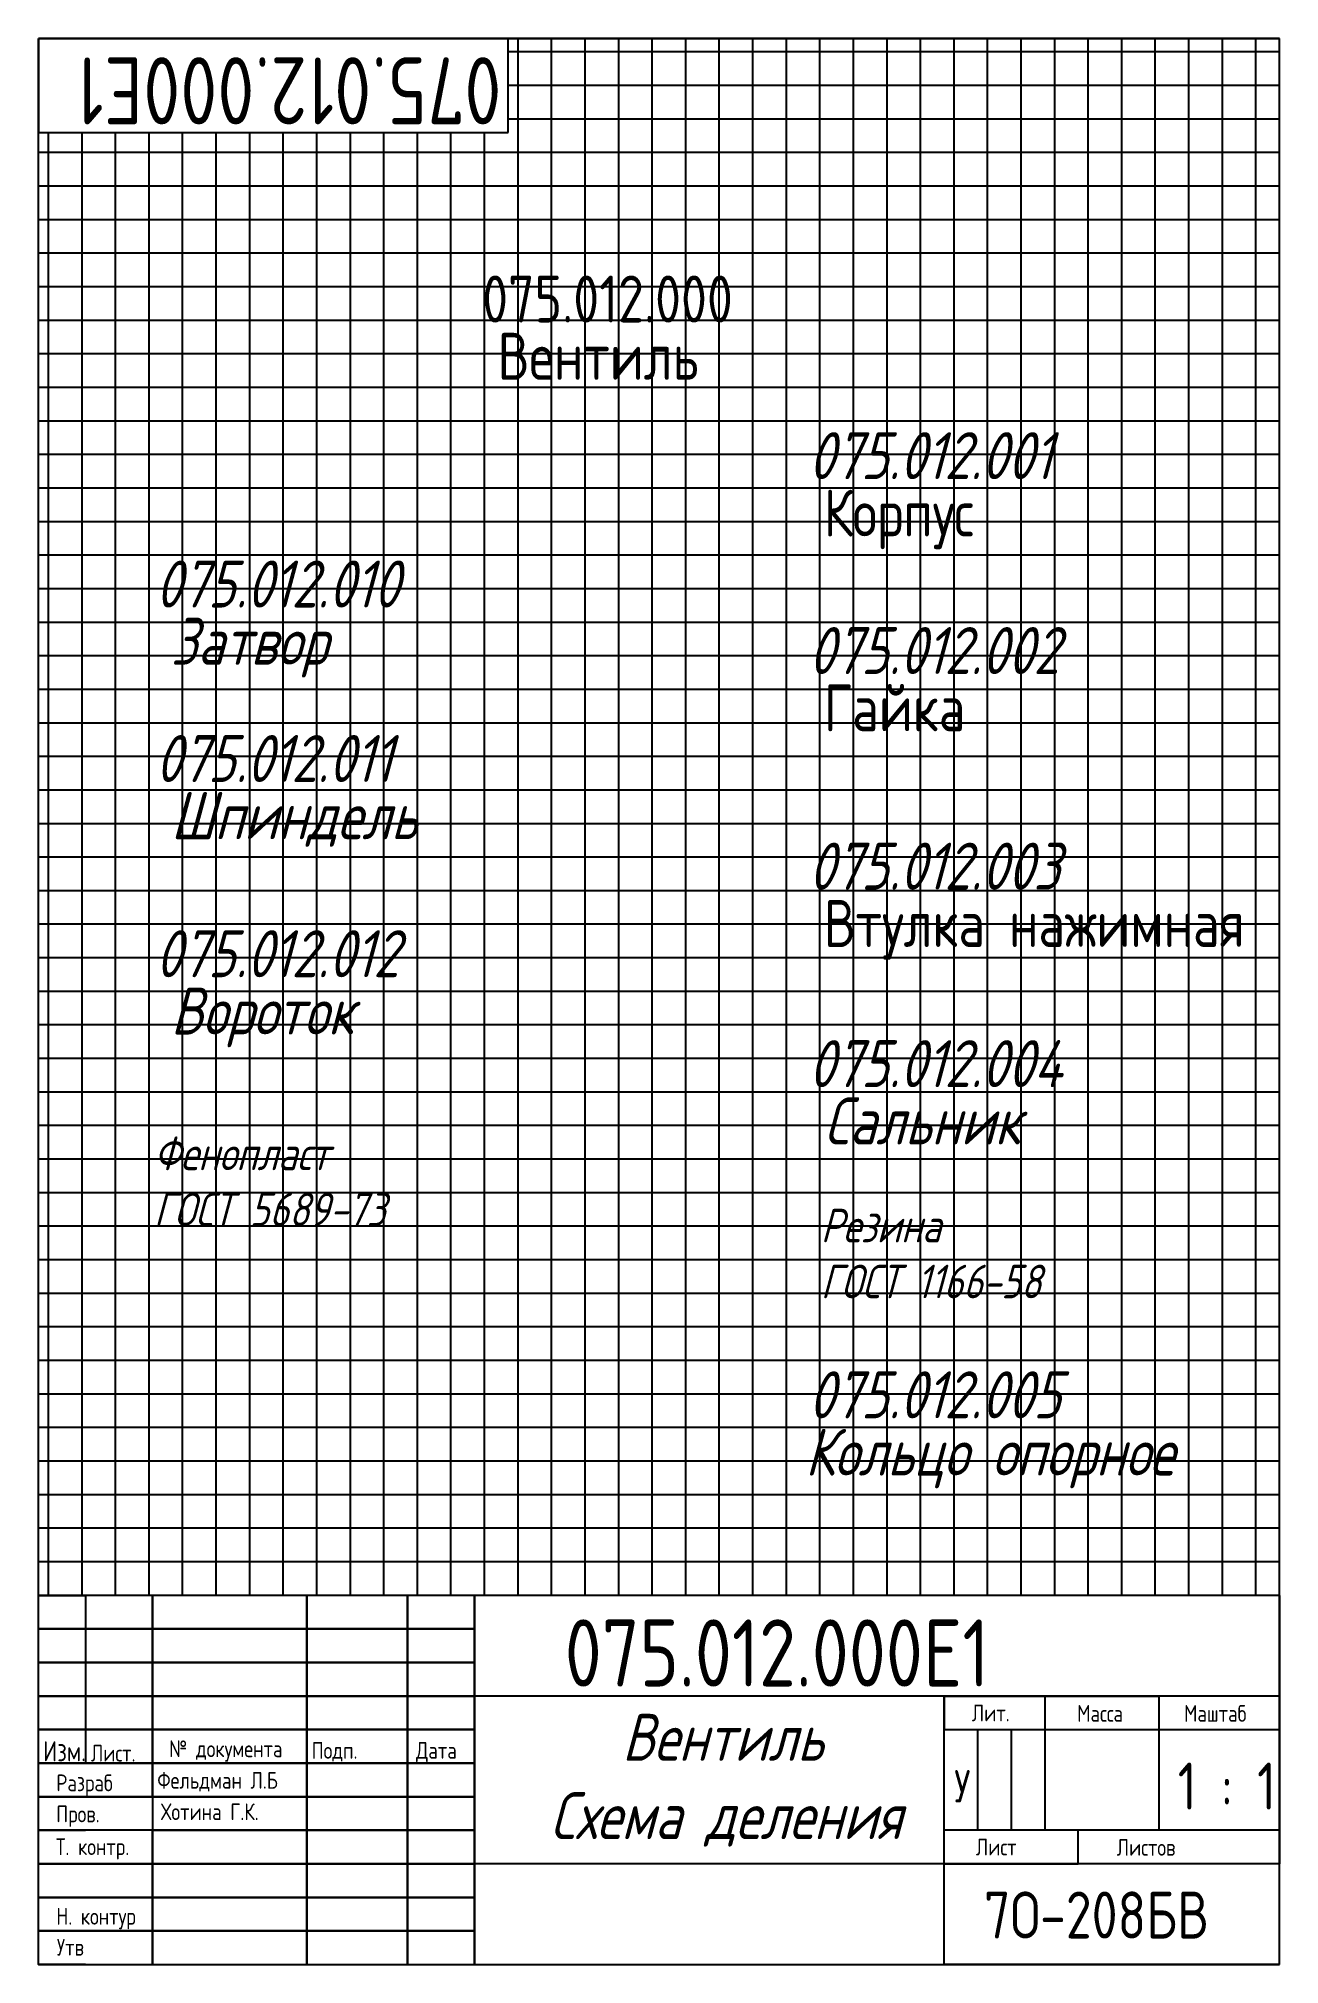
# Paper-space layout 'Лист1' of a CAD drawing. Header units: millimetres. Extents: x 20 to 205, y 5 to 292.
import ezdxf

# ---------------------------------------------------------------- set-up
doc = ezdxf.new("R2010")
doc.units = ezdxf.units.MM
doc.layers.add('grid_5mm_NE', color=10, linetype='Continuous')
doc.layers.add('Рамка', color=7, linetype='Continuous')
doc.styles.get("Standard").update_dxf_attribs({"font": 'arial.ttf'})
doc.styles.add('ГОСТ', font='GOST_A.TTF')

psp = doc.layouts.new('Лист1')

# ---------------------------------------------------------------- texts
at = {"insert": (89.01, 279.21), "char_height": 10, "attachment_point": 1, "rotation": 180}
psp.add_mtext_dynamic_manual_height_columns('{\\fGOST type A|b0|i0|c204|p34;\\C8;075.012.000Е1}', width=79.1866, gutter_width=12.5, heights=[0], dxfattribs=at)
at = {"attachment_point": 1}
for s, heights, insert, char_height in [('{\\fGOST type A|b0|i0|c204|p34;\\C8;075.012.000}', [0], (86.14, 256.68), 7), ('{\\fGOST type A|b0|i0|c204|p34;\\C8;Вентиль}', [0], (88.44, 248.15), 7), ('{\\fGOST type A|b0|i1|c204|p34;\\C8;075.012.001}', [0], (134.76, 233.34), 7), ('{\\fGOST type A|b0|i0|c204|p34;\\C8;Корпус}', [0], (137.06, 224.8), 7), ('{\\fGOST type A|b0|i1|c204|p34;\\C8;075.012.010}', [0], (37.42, 214.21), 7), ('{\\fGOST type A|b0|i1|c204|p34;\\C8;Затвор}', [0], (39.72, 205.68), 7), ('{\\fGOST type A|b0|i1|c204|p34;\\C8;075.012.00\\fGOST type A|b0|i1|c0|p34;2}', [0], (134.79, 204.3), 7), ('{\\fGOST type A|b0|i0|c204|p34;\\C8;Гайка}', [0], (137.08, 195.77), 7), ('{\\fGOST type A|b0|i1|c204|p34;\\C8;075.012.01\\fGOST type A|b0|i1|c0|p34;1}', [0], (37.42, 188.21), 7), ('{\\fGOST type A|b0|i1|c204|p34;\\C8;Шпиндель}', [0], (39.72, 179.68), 7), ('{\\fGOST type A|b0|i1|c204|p34;\\C8;075.012.00\\fGOST type A|b0|i1|c0|p34;3}', [0], (134.79, 172.17), 7), ('{\\fGOST type A|b0|i0|c204|p34;\\C8;Втулка нажимная}', [0], (137.08, 163.63), 7), ('{\\fGOST type A|b0|i1|c204|p34;\\C8;075.012.0\\fGOST type A|b0|i1|c0|p34;12}', [0], (37.42, 159.12), 7), ('{\\fGOST type A|b0|i1|c204|p34;\\C8;Вороток}', [0], (39.72, 150.58), 7), ('{\\fGOST type A|b0|i1|c204|p34;\\C8;075.012.00\\fGOST type A|b0|i1|c0|p34;4}', [0], (134.79, 142.74), 7), ('{\\fGOST type A|b0|i1|c204|p34;\\C8;Сальник}', [0], (137.08, 134.2), 7), ('{\\fGOST type A|b0|i1|c204|p34;\\C8;Фенопласт^JГОСТ 5689-73}', [0], (37.2, 128.36), 5), ('{\\fGOST type A|b0|i1|c204|p34;\\C8;Резина^JГОСТ 1166-58}', [0], (136.61, 117.61), 5), ('{\\fGOST type A|b0|i1|c204|p34;\\C8;075.012.00\\fGOST type A|b0|i1|c0|p34;5}', [7.01], (134.76, 93.39), 7), ('{\\fGOST type A|b0|i1|c204|p34;\\C8;Кольцо опорное}', [0], (134.28, 84.86), 7), ('{\\fGOST type A|b0|i0|c204|p34;\\C8;075.012.000Е1}', [0], (98.45, 56.42), 10), ('\\pi25.08291;{\\fGOST type A|b0|i1|c204|p34;\\C8;Вентиль\\P\\pi14.32523;Схема деления}', [0], (81.92, 42.35), 7), ('{\\fGOST type A|b0|i0|c204|p34;\\C8;1 \\fGOST type A|b0|i0|c0|p34;: 1}', [0], (189.83, 35.08), 7), ('{\\fGOST type A|b0|i0|c204|p34;\\C8;у}', [0], (156.55, 35.5), 5), ('{\\fGOST type A|b0|i0|c204|p34;\\C8;7О-208БВ}', [0], (160.95, 15.87), 7)]:
    psp.add_mtext_dynamic_manual_height_columns(s, width=79.1866, gutter_width=12.5, heights=heights, dxfattribs=dict(at, insert=insert, char_height=char_height))
at = {"layer": 'Рамка', "color": 0, "char_height": 2.5, "attachment_point": 1, "style": 'ГОСТ'}
for s, insert in [('Лит.', (159.14, 43.73)), ('Масса', (174.84, 43.66)), ('Маштаб', (190.78, 43.66)), ('Подп.', (60.73, 38.15)), ('Дата', (76.29, 38.16)), ('Лист', (159.74, 23.75)), ('Листов', (180.74, 23.7))]:
    psp.add_mtext(s, dxfattribs=dict(at, insert=insert))
at = {"layer": 'Рамка', "color": 0, "attachment_point": 1, "style": 'ГОСТ'}
for s, width, heights, insert, char_height in [('Изм.', 4.2453, [0], (20.68, 38.28), 3), ('№ документа', 22.3124, [0], (39.47, 38.39), 2.5), ('Разраб', 17, [0], (22.65, 33.31), 2.5), ('Фельдман Л.Б', 22.2854, [0], (37.71, 33.69), 2.5), ('Хотина Г.К.', 23, [3.13], (38.26, 29.01), 2.5), ('Пров.', 17, [0], (22.64, 28.68), 2.5), ('Т. контр.', 17, [0], (22.59, 23.8), 2.5), ('Н. контур', 14.3469, [0], (22.65, 13.43), 2.5), ('Утв', 13.0245, [7.58], (22.74, 8.82), 2.5)]:
    psp.add_mtext_dynamic_manual_height_columns(s, width=width, gutter_width=12.5, heights=heights, dxfattribs=dict(at, insert=insert, char_height=char_height))
at = {"layer": 'Рамка', "color": 0, "insert": (27.81, 37.74), "char_height": 2.5, "width": 6.2563, "attachment_point": 1, "style": 'ГОСТ'}
psp.add_mtext('Лист.', dxfattribs=at)

# ---------------------------------------------------------------- linework, layer by layer
psp.add_line((20, 292), (205, 292))
at = {"layer": 'grid_5mm_NE', "color": 7}
for points in [[(205, 290), (203.94, 290), (201.44, 290), (198.94, 290), (196.44, 290), (193.94, 290), (191.44, 290), (188.94, 290), (186.44, 290), (183.94, 290), (181.44, 290), (178.94, 290), (176.44, 290), (173.94, 290), (171.44, 290), (168.94, 290), (166.44, 290), (163.94, 290), (161.44, 290), (158.94, 290), (156.44, 290), (153.94, 290), (151.44, 290), (148.94, 290), (146.44, 290), (143.94, 290), (141.44, 290), (138.94, 290), (136.44, 290), (133.94, 290), (131.44, 290), (128.94, 290), (126.44, 290), (123.94, 290), (121.44, 290), (118.94, 290), (116.44, 290), (113.94, 290), (111.44, 290), (108.94, 290), (106.44, 290), (103.94, 290), (101.44, 290), (98.94, 290), (96.44, 290), (93.94, 290), (91.44, 290), (90, 290)], [(91.44, 292), (91.44, 290), (91.44, 287.5), (91.44, 285), (91.44, 282.5), (91.44, 280), (91.44, 277.5), (91.44, 275), (91.44, 272.5), (91.44, 270), (91.44, 267.5), (91.44, 265), (91.44, 262.5), (91.44, 260), (91.44, 257.5), (91.44, 255), (91.44, 252.5), (91.44, 250), (91.44, 247.5), (91.44, 245), (91.44, 242.5), (91.44, 240), (91.44, 237.5), (91.44, 235), (91.44, 232.5), (91.44, 230), (91.44, 227.5), (91.44, 225), (91.44, 222.5), (91.44, 220), (91.44, 217.5), (91.44, 215), (91.44, 212.5), (91.44, 210), (91.44, 207.5), (91.44, 205), (91.44, 202.5), (91.44, 200), (91.44, 197.5), (91.44, 195), (91.44, 192.5), (91.44, 190), (91.44, 187.5), (91.44, 185), (91.44, 182.5), (91.44, 180), (91.44, 177.5), (91.44, 175), (91.44, 172.5), (91.44, 170), (91.44, 167.5), (91.44, 165), (91.44, 162.5), (91.44, 160), (91.44, 157.5), (91.44, 155), (91.44, 152.5), (91.44, 150), (91.44, 147.5), (91.44, 145), (91.44, 142.5), (91.44, 140), (91.44, 137.5), (91.44, 135), (91.44, 132.5), (91.44, 130), (91.44, 127.5), (91.44, 125), (91.44, 122.5), (91.44, 120), (91.44, 117.5), (91.44, 115), (91.44, 112.5), (91.44, 110), (91.44, 107.5), (91.44, 105), (91.44, 102.5), (91.44, 100), (91.44, 97.5), (91.44, 95), (91.44, 92.5), (91.44, 90), (91.44, 87.5), (91.44, 85), (91.44, 82.5), (91.44, 80), (91.44, 77.5), (91.44, 75), (91.44, 72.5), (91.44, 70), (91.44, 67.5), (91.44, 65), (91.44, 62.5), (91.44, 60)], [(96.44, 292), (96.44, 290), (96.44, 287.5), (96.44, 285), (96.44, 282.5), (96.44, 280), (96.44, 277.5), (96.44, 275), (96.44, 272.5), (96.44, 270), (96.44, 267.5), (96.44, 265), (96.44, 262.5), (96.44, 260), (96.44, 257.5), (96.44, 255), (96.44, 252.5), (96.44, 250), (96.44, 247.5), (96.44, 245), (96.44, 242.5), (96.44, 240), (96.44, 237.5), (96.44, 235), (96.44, 232.5), (96.44, 230), (96.44, 227.5), (96.44, 225), (96.44, 222.5), (96.44, 220), (96.44, 217.5), (96.44, 215), (96.44, 212.5), (96.44, 210), (96.44, 207.5), (96.44, 205), (96.44, 202.5), (96.44, 200), (96.44, 197.5), (96.44, 195), (96.44, 192.5), (96.44, 190), (96.44, 187.5), (96.44, 185), (96.44, 182.5), (96.44, 180), (96.44, 177.5), (96.44, 175), (96.44, 172.5), (96.44, 170), (96.44, 167.5), (96.44, 165), (96.44, 162.5), (96.44, 160), (96.44, 157.5), (96.44, 155), (96.44, 152.5), (96.44, 150), (96.44, 147.5), (96.44, 145), (96.44, 142.5), (96.44, 140), (96.44, 137.5), (96.44, 135), (96.44, 132.5), (96.44, 130), (96.44, 127.5), (96.44, 125), (96.44, 122.5), (96.44, 120), (96.44, 117.5), (96.44, 115), (96.44, 112.5), (96.44, 110), (96.44, 107.5), (96.44, 105), (96.44, 102.5), (96.44, 100), (96.44, 97.5), (96.44, 95), (96.44, 92.5), (96.44, 90), (96.44, 87.5), (96.44, 85), (96.44, 82.5), (96.44, 80), (96.44, 77.5), (96.44, 75), (96.44, 72.5), (96.44, 70), (96.44, 67.5), (96.44, 65), (96.44, 62.5), (96.44, 60)], [(101.44, 292), (101.44, 290), (101.44, 287.5), (101.44, 285), (101.44, 282.5), (101.44, 280), (101.44, 277.5), (101.44, 275), (101.44, 272.5), (101.44, 270), (101.44, 267.5), (101.44, 265), (101.44, 262.5), (101.44, 260), (101.44, 257.5), (101.44, 255), (101.44, 252.5), (101.44, 250), (101.44, 247.5), (101.44, 245), (101.44, 242.5), (101.44, 240), (101.44, 237.5), (101.44, 235), (101.44, 232.5), (101.44, 230), (101.44, 227.5), (101.44, 225), (101.44, 222.5), (101.44, 220), (101.44, 217.5), (101.44, 215), (101.44, 212.5), (101.44, 210), (101.44, 207.5), (101.44, 205), (101.44, 202.5), (101.44, 200), (101.44, 197.5), (101.44, 195), (101.44, 192.5), (101.44, 190), (101.44, 187.5), (101.44, 185), (101.44, 182.5), (101.44, 180), (101.44, 177.5), (101.44, 175), (101.44, 172.5), (101.44, 170), (101.44, 167.5), (101.44, 165), (101.44, 162.5), (101.44, 160), (101.44, 157.5), (101.44, 155), (101.44, 152.5), (101.44, 150), (101.44, 147.5), (101.44, 145), (101.44, 142.5), (101.44, 140), (101.44, 137.5), (101.44, 135), (101.44, 132.5), (101.44, 130), (101.44, 127.5), (101.44, 125), (101.44, 122.5), (101.44, 120), (101.44, 117.5), (101.44, 115), (101.44, 112.5), (101.44, 110), (101.44, 107.5), (101.44, 105), (101.44, 102.5), (101.44, 100), (101.44, 97.5), (101.44, 95), (101.44, 92.5), (101.44, 90), (101.44, 87.5), (101.44, 85), (101.44, 82.5), (101.44, 80), (101.44, 77.5), (101.44, 75), (101.44, 72.5), (101.44, 70), (101.44, 67.5), (101.44, 65), (101.44, 62.5), (101.44, 60)], [(106.44, 292), (106.44, 290), (106.44, 287.5), (106.44, 285), (106.44, 282.5), (106.44, 280), (106.44, 277.5), (106.44, 275), (106.44, 272.5), (106.44, 270), (106.44, 267.5), (106.44, 265), (106.44, 262.5), (106.44, 260), (106.44, 257.5), (106.44, 255), (106.44, 252.5), (106.44, 250), (106.44, 247.5), (106.44, 245), (106.44, 242.5), (106.44, 240), (106.44, 237.5), (106.44, 235), (106.44, 232.5), (106.44, 230), (106.44, 227.5), (106.44, 225), (106.44, 222.5), (106.44, 220), (106.44, 217.5), (106.44, 215), (106.44, 212.5), (106.44, 210), (106.44, 207.5), (106.44, 205), (106.44, 202.5), (106.44, 200), (106.44, 197.5), (106.44, 195), (106.44, 192.5), (106.44, 190), (106.44, 187.5), (106.44, 185), (106.44, 182.5), (106.44, 180), (106.44, 177.5), (106.44, 175), (106.44, 172.5), (106.44, 170), (106.44, 167.5), (106.44, 165), (106.44, 162.5), (106.44, 160), (106.44, 157.5), (106.44, 155), (106.44, 152.5), (106.44, 150), (106.44, 147.5), (106.44, 145), (106.44, 142.5), (106.44, 140), (106.44, 137.5), (106.44, 135), (106.44, 132.5), (106.44, 130), (106.44, 127.5), (106.44, 125), (106.44, 122.5), (106.44, 120), (106.44, 117.5), (106.44, 115), (106.44, 112.5), (106.44, 110), (106.44, 107.5), (106.44, 105), (106.44, 102.5), (106.44, 100), (106.44, 97.5), (106.44, 95), (106.44, 92.5), (106.44, 90), (106.44, 87.5), (106.44, 85), (106.44, 82.5), (106.44, 80), (106.44, 77.5), (106.44, 75), (106.44, 72.5), (106.44, 70), (106.44, 67.5), (106.44, 65), (106.44, 62.5), (106.44, 60)], [(111.44, 292), (111.44, 290), (111.44, 287.5), (111.44, 285), (111.44, 282.5), (111.44, 280), (111.44, 277.5), (111.44, 275), (111.44, 272.5), (111.44, 270), (111.44, 267.5), (111.44, 265), (111.44, 262.5), (111.44, 260), (111.44, 257.5), (111.44, 255), (111.44, 252.5), (111.44, 250), (111.44, 247.5), (111.44, 245), (111.44, 242.5), (111.44, 240), (111.44, 237.5), (111.44, 235), (111.44, 232.5), (111.44, 230), (111.44, 227.5), (111.44, 225), (111.44, 222.5), (111.44, 220), (111.44, 217.5), (111.44, 215), (111.44, 212.5), (111.44, 210), (111.44, 207.5), (111.44, 205), (111.44, 202.5), (111.44, 200), (111.44, 197.5), (111.44, 195), (111.44, 192.5), (111.44, 190), (111.44, 187.5), (111.44, 185), (111.44, 182.5), (111.44, 180), (111.44, 177.5), (111.44, 175), (111.44, 172.5), (111.44, 170), (111.44, 167.5), (111.44, 165), (111.44, 162.5), (111.44, 160), (111.44, 157.5), (111.44, 155), (111.44, 152.5), (111.44, 150), (111.44, 147.5), (111.44, 145), (111.44, 142.5), (111.44, 140), (111.44, 137.5), (111.44, 135), (111.44, 132.5), (111.44, 130), (111.44, 127.5), (111.44, 125), (111.44, 122.5), (111.44, 120), (111.44, 117.5), (111.44, 115), (111.44, 112.5), (111.44, 110), (111.44, 107.5), (111.44, 105), (111.44, 102.5), (111.44, 100), (111.44, 97.5), (111.44, 95), (111.44, 92.5), (111.44, 90), (111.44, 87.5), (111.44, 85), (111.44, 82.5), (111.44, 80), (111.44, 77.5), (111.44, 75), (111.44, 72.5), (111.44, 70), (111.44, 67.5), (111.44, 65), (111.44, 62.5), (111.44, 60)], [(116.44, 292), (116.44, 290), (116.44, 287.5), (116.44, 285), (116.44, 282.5), (116.44, 280), (116.44, 277.5), (116.44, 275), (116.44, 272.5), (116.44, 270), (116.44, 267.5), (116.44, 265), (116.44, 262.5), (116.44, 260), (116.44, 257.5), (116.44, 255), (116.44, 252.5), (116.44, 250), (116.44, 247.5), (116.44, 245), (116.44, 242.5), (116.44, 240), (116.44, 237.5), (116.44, 235), (116.44, 232.5), (116.44, 230), (116.44, 227.5), (116.44, 225), (116.44, 222.5), (116.44, 220), (116.44, 217.5), (116.44, 215), (116.44, 212.5), (116.44, 210), (116.44, 207.5), (116.44, 205), (116.44, 202.5), (116.44, 200), (116.44, 197.5), (116.44, 195), (116.44, 192.5), (116.44, 190), (116.44, 187.5), (116.44, 185), (116.44, 182.5), (116.44, 180), (116.44, 177.5), (116.44, 175), (116.44, 172.5), (116.44, 170), (116.44, 167.5), (116.44, 165), (116.44, 162.5), (116.44, 160), (116.44, 157.5), (116.44, 155), (116.44, 152.5), (116.44, 150), (116.44, 147.5), (116.44, 145), (116.44, 142.5), (116.44, 140), (116.44, 137.5), (116.44, 135), (116.44, 132.5), (116.44, 130), (116.44, 127.5), (116.44, 125), (116.44, 122.5), (116.44, 120), (116.44, 117.5), (116.44, 115), (116.44, 112.5), (116.44, 110), (116.44, 107.5), (116.44, 105), (116.44, 102.5), (116.44, 100), (116.44, 97.5), (116.44, 95), (116.44, 92.5), (116.44, 90), (116.44, 87.5), (116.44, 85), (116.44, 82.5), (116.44, 80), (116.44, 77.5), (116.44, 75), (116.44, 72.5), (116.44, 70), (116.44, 67.5), (116.44, 65), (116.44, 62.5), (116.44, 60)], [(121.44, 292), (121.44, 290), (121.44, 287.5), (121.44, 285), (121.44, 282.5), (121.44, 280), (121.44, 277.5), (121.44, 275), (121.44, 272.5), (121.44, 270), (121.44, 267.5), (121.44, 265), (121.44, 262.5), (121.44, 260), (121.44, 257.5), (121.44, 255), (121.44, 252.5), (121.44, 250), (121.44, 247.5), (121.44, 245), (121.44, 242.5), (121.44, 240), (121.44, 237.5), (121.44, 235), (121.44, 232.5), (121.44, 230), (121.44, 227.5), (121.44, 225), (121.44, 222.5), (121.44, 220), (121.44, 217.5), (121.44, 215), (121.44, 212.5), (121.44, 210), (121.44, 207.5), (121.44, 205), (121.44, 202.5), (121.44, 200), (121.44, 197.5), (121.44, 195), (121.44, 192.5), (121.44, 190), (121.44, 187.5), (121.44, 185), (121.44, 182.5), (121.44, 180), (121.44, 177.5), (121.44, 175), (121.44, 172.5), (121.44, 170), (121.44, 167.5), (121.44, 165), (121.44, 162.5), (121.44, 160), (121.44, 157.5), (121.44, 155), (121.44, 152.5), (121.44, 150), (121.44, 147.5), (121.44, 145), (121.44, 142.5), (121.44, 140), (121.44, 137.5), (121.44, 135), (121.44, 132.5), (121.44, 130), (121.44, 127.5), (121.44, 125), (121.44, 122.5), (121.44, 120), (121.44, 117.5), (121.44, 115), (121.44, 112.5), (121.44, 110), (121.44, 107.5), (121.44, 105), (121.44, 102.5), (121.44, 100), (121.44, 97.5), (121.44, 95), (121.44, 92.5), (121.44, 90), (121.44, 87.5), (121.44, 85), (121.44, 82.5), (121.44, 80), (121.44, 77.5), (121.44, 75), (121.44, 72.5), (121.44, 70), (121.44, 67.5), (121.44, 65), (121.44, 62.5), (121.44, 60)], [(126.44, 292), (126.44, 290), (126.44, 287.5), (126.44, 285), (126.44, 282.5), (126.44, 280), (126.44, 277.5), (126.44, 275), (126.44, 272.5), (126.44, 270), (126.44, 267.5), (126.44, 265), (126.44, 262.5), (126.44, 260), (126.44, 257.5), (126.44, 255), (126.44, 252.5), (126.44, 250), (126.44, 247.5), (126.44, 245), (126.44, 242.5), (126.44, 240), (126.44, 237.5), (126.44, 235), (126.44, 232.5), (126.44, 230), (126.44, 227.5), (126.44, 225), (126.44, 222.5), (126.44, 220), (126.44, 217.5), (126.44, 215), (126.44, 212.5), (126.44, 210), (126.44, 207.5), (126.44, 205), (126.44, 202.5), (126.44, 200), (126.44, 197.5), (126.44, 195), (126.44, 192.5), (126.44, 190), (126.44, 187.5), (126.44, 185), (126.44, 182.5), (126.44, 180), (126.44, 177.5), (126.44, 175), (126.44, 172.5), (126.44, 170), (126.44, 167.5), (126.44, 165), (126.44, 162.5), (126.44, 160), (126.44, 157.5), (126.44, 155), (126.44, 152.5), (126.44, 150), (126.44, 147.5), (126.44, 145), (126.44, 142.5), (126.44, 140), (126.44, 137.5), (126.44, 135), (126.44, 132.5), (126.44, 130), (126.44, 127.5), (126.44, 125), (126.44, 122.5), (126.44, 120), (126.44, 117.5), (126.44, 115), (126.44, 112.5), (126.44, 110), (126.44, 107.5), (126.44, 105), (126.44, 102.5), (126.44, 100), (126.44, 97.5), (126.44, 95), (126.44, 92.5), (126.44, 90), (126.44, 87.5), (126.44, 85), (126.44, 82.5), (126.44, 80), (126.44, 77.5), (126.44, 75), (126.44, 72.5), (126.44, 70), (126.44, 67.5), (126.44, 65), (126.44, 62.5), (126.44, 60)], [(131.44, 292), (131.44, 290), (131.44, 287.5), (131.44, 285), (131.44, 282.5), (131.44, 280), (131.44, 277.5), (131.44, 275), (131.44, 272.5), (131.44, 270), (131.44, 267.5), (131.44, 265), (131.44, 262.5), (131.44, 260), (131.44, 257.5), (131.44, 255), (131.44, 252.5), (131.44, 250), (131.44, 247.5), (131.44, 245), (131.44, 242.5), (131.44, 240), (131.44, 237.5), (131.44, 235), (131.44, 232.5), (131.44, 230), (131.44, 227.5), (131.44, 225), (131.44, 222.5), (131.44, 220), (131.44, 217.5), (131.44, 215), (131.44, 212.5), (131.44, 210), (131.44, 207.5), (131.44, 205), (131.44, 202.5), (131.44, 200), (131.44, 197.5), (131.44, 195), (131.44, 192.5), (131.44, 190), (131.44, 187.5), (131.44, 185), (131.44, 182.5), (131.44, 180), (131.44, 177.5), (131.44, 175), (131.44, 172.5), (131.44, 170), (131.44, 167.5), (131.44, 165), (131.44, 162.5), (131.44, 160), (131.44, 157.5), (131.44, 155), (131.44, 152.5), (131.44, 150), (131.44, 147.5), (131.44, 145), (131.44, 142.5), (131.44, 140), (131.44, 137.5), (131.44, 135), (131.44, 132.5), (131.44, 130), (131.44, 127.5), (131.44, 125), (131.44, 122.5), (131.44, 120), (131.44, 117.5), (131.44, 115), (131.44, 112.5), (131.44, 110), (131.44, 107.5), (131.44, 105), (131.44, 102.5), (131.44, 100), (131.44, 97.5), (131.44, 95), (131.44, 92.5), (131.44, 90), (131.44, 87.5), (131.44, 85), (131.44, 82.5), (131.44, 80), (131.44, 77.5), (131.44, 75), (131.44, 72.5), (131.44, 70), (131.44, 67.5), (131.44, 65), (131.44, 62.5), (131.44, 60)], [(136.44, 292), (136.44, 290), (136.44, 287.5), (136.44, 285), (136.44, 282.5), (136.44, 280), (136.44, 277.5), (136.44, 275), (136.44, 272.5), (136.44, 270), (136.44, 267.5), (136.44, 265), (136.44, 262.5), (136.44, 260), (136.44, 257.5), (136.44, 255), (136.44, 252.5), (136.44, 250), (136.44, 247.5), (136.44, 245), (136.44, 242.5), (136.44, 240), (136.44, 237.5), (136.44, 235), (136.44, 232.5), (136.44, 230), (136.44, 227.5), (136.44, 225), (136.44, 222.5), (136.44, 220), (136.44, 217.5), (136.44, 215), (136.44, 212.5), (136.44, 210), (136.44, 207.5), (136.44, 205), (136.44, 202.5), (136.44, 200), (136.44, 197.5), (136.44, 195), (136.44, 192.5), (136.44, 190), (136.44, 187.5), (136.44, 185), (136.44, 182.5), (136.44, 180), (136.44, 177.5), (136.44, 175), (136.44, 172.5), (136.44, 170), (136.44, 167.5), (136.44, 165), (136.44, 162.5), (136.44, 160), (136.44, 157.5), (136.44, 155), (136.44, 152.5), (136.44, 150), (136.44, 147.5), (136.44, 145), (136.44, 142.5), (136.44, 140), (136.44, 137.5), (136.44, 135), (136.44, 132.5), (136.44, 130), (136.44, 127.5), (136.44, 125), (136.44, 122.5), (136.44, 120), (136.44, 117.5), (136.44, 115), (136.44, 112.5), (136.44, 110), (136.44, 107.5), (136.44, 105), (136.44, 102.5), (136.44, 100), (136.44, 97.5), (136.44, 95), (136.44, 92.5), (136.44, 90), (136.44, 87.5), (136.44, 85), (136.44, 82.5), (136.44, 80), (136.44, 77.5), (136.44, 75), (136.44, 72.5), (136.44, 70), (136.44, 67.5), (136.44, 65), (136.44, 62.5), (136.44, 60)], [(141.44, 292), (141.44, 290), (141.44, 287.5), (141.44, 285), (141.44, 282.5), (141.44, 280), (141.44, 277.5), (141.44, 275), (141.44, 272.5), (141.44, 270), (141.44, 267.5), (141.44, 265), (141.44, 262.5), (141.44, 260), (141.44, 257.5), (141.44, 255), (141.44, 252.5), (141.44, 250), (141.44, 247.5), (141.44, 245), (141.44, 242.5), (141.44, 240), (141.44, 237.5), (141.44, 235), (141.44, 232.5), (141.44, 230), (141.44, 227.5), (141.44, 225), (141.44, 222.5), (141.44, 220), (141.44, 217.5), (141.44, 215), (141.44, 212.5), (141.44, 210), (141.44, 207.5), (141.44, 205), (141.44, 202.5), (141.44, 200), (141.44, 197.5), (141.44, 195), (141.44, 192.5), (141.44, 190), (141.44, 187.5), (141.44, 185), (141.44, 182.5), (141.44, 180), (141.44, 177.5), (141.44, 175), (141.44, 172.5), (141.44, 170), (141.44, 167.5), (141.44, 165), (141.44, 162.5), (141.44, 160), (141.44, 157.5), (141.44, 155), (141.44, 152.5), (141.44, 150), (141.44, 147.5), (141.44, 145), (141.44, 142.5), (141.44, 140), (141.44, 137.5), (141.44, 135), (141.44, 132.5), (141.44, 130), (141.44, 127.5), (141.44, 125), (141.44, 122.5), (141.44, 120), (141.44, 117.5), (141.44, 115), (141.44, 112.5), (141.44, 110), (141.44, 107.5), (141.44, 105), (141.44, 102.5), (141.44, 100), (141.44, 97.5), (141.44, 95), (141.44, 92.5), (141.44, 90), (141.44, 87.5), (141.44, 85), (141.44, 82.5), (141.44, 80), (141.44, 77.5), (141.44, 75), (141.44, 72.5), (141.44, 70), (141.44, 67.5), (141.44, 65), (141.44, 62.5), (141.44, 60)], [(146.44, 292), (146.44, 290), (146.44, 287.5), (146.44, 285), (146.44, 282.5), (146.44, 280), (146.44, 277.5), (146.44, 275), (146.44, 272.5), (146.44, 270), (146.44, 267.5), (146.44, 265), (146.44, 262.5), (146.44, 260), (146.44, 257.5), (146.44, 255), (146.44, 252.5), (146.44, 250), (146.44, 247.5), (146.44, 245), (146.44, 242.5), (146.44, 240), (146.44, 237.5), (146.44, 235), (146.44, 232.5), (146.44, 230), (146.44, 227.5), (146.44, 225), (146.44, 222.5), (146.44, 220), (146.44, 217.5), (146.44, 215), (146.44, 212.5), (146.44, 210), (146.44, 207.5), (146.44, 205), (146.44, 202.5), (146.44, 200), (146.44, 197.5), (146.44, 195), (146.44, 192.5), (146.44, 190), (146.44, 187.5), (146.44, 185), (146.44, 182.5), (146.44, 180), (146.44, 177.5), (146.44, 175), (146.44, 172.5), (146.44, 170), (146.44, 167.5), (146.44, 165), (146.44, 162.5), (146.44, 160), (146.44, 157.5), (146.44, 155), (146.44, 152.5), (146.44, 150), (146.44, 147.5), (146.44, 145), (146.44, 142.5), (146.44, 140), (146.44, 137.5), (146.44, 135), (146.44, 132.5), (146.44, 130), (146.44, 127.5), (146.44, 125), (146.44, 122.5), (146.44, 120), (146.44, 117.5), (146.44, 115), (146.44, 112.5), (146.44, 110), (146.44, 107.5), (146.44, 105), (146.44, 102.5), (146.44, 100), (146.44, 97.5), (146.44, 95), (146.44, 92.5), (146.44, 90), (146.44, 87.5), (146.44, 85), (146.44, 82.5), (146.44, 80), (146.44, 77.5), (146.44, 75), (146.44, 72.5), (146.44, 70), (146.44, 67.5), (146.44, 65), (146.44, 62.5), (146.44, 60)], [(151.44, 292), (151.44, 290), (151.44, 287.5), (151.44, 285), (151.44, 282.5), (151.44, 280), (151.44, 277.5), (151.44, 275), (151.44, 272.5), (151.44, 270), (151.44, 267.5), (151.44, 265), (151.44, 262.5), (151.44, 260), (151.44, 257.5), (151.44, 255), (151.44, 252.5), (151.44, 250), (151.44, 247.5), (151.44, 245), (151.44, 242.5), (151.44, 240), (151.44, 237.5), (151.44, 235), (151.44, 232.5), (151.44, 230), (151.44, 227.5), (151.44, 225), (151.44, 222.5), (151.44, 220), (151.44, 217.5), (151.44, 215), (151.44, 212.5), (151.44, 210), (151.44, 207.5), (151.44, 205), (151.44, 202.5), (151.44, 200), (151.44, 197.5), (151.44, 195), (151.44, 192.5), (151.44, 190), (151.44, 187.5), (151.44, 185), (151.44, 182.5), (151.44, 180), (151.44, 177.5), (151.44, 175), (151.44, 172.5), (151.44, 170), (151.44, 167.5), (151.44, 165), (151.44, 162.5), (151.44, 160), (151.44, 157.5), (151.44, 155), (151.44, 152.5), (151.44, 150), (151.44, 147.5), (151.44, 145), (151.44, 142.5), (151.44, 140), (151.44, 137.5), (151.44, 135), (151.44, 132.5), (151.44, 130), (151.44, 127.5), (151.44, 125), (151.44, 122.5), (151.44, 120), (151.44, 117.5), (151.44, 115), (151.44, 112.5), (151.44, 110), (151.44, 107.5), (151.44, 105), (151.44, 102.5), (151.44, 100), (151.44, 97.5), (151.44, 95), (151.44, 92.5), (151.44, 90), (151.44, 87.5), (151.44, 85), (151.44, 82.5), (151.44, 80), (151.44, 77.5), (151.44, 75), (151.44, 72.5), (151.44, 70), (151.44, 67.5), (151.44, 65), (151.44, 62.5), (151.44, 60)], [(156.44, 292), (156.44, 290), (156.44, 287.5), (156.44, 285), (156.44, 282.5), (156.44, 280), (156.44, 277.5), (156.44, 275), (156.44, 272.5), (156.44, 270), (156.44, 267.5), (156.44, 265), (156.44, 262.5), (156.44, 260), (156.44, 257.5), (156.44, 255), (156.44, 252.5), (156.44, 250), (156.44, 247.5), (156.44, 245), (156.44, 242.5), (156.44, 240), (156.44, 237.5), (156.44, 235), (156.44, 232.5), (156.44, 230), (156.44, 227.5), (156.44, 225), (156.44, 222.5), (156.44, 220), (156.44, 217.5), (156.44, 215), (156.44, 212.5), (156.44, 210), (156.44, 207.5), (156.44, 205), (156.44, 202.5), (156.44, 200), (156.44, 197.5), (156.44, 195), (156.44, 192.5), (156.44, 190), (156.44, 187.5), (156.44, 185), (156.44, 182.5), (156.44, 180), (156.44, 177.5), (156.44, 175), (156.44, 172.5), (156.44, 170), (156.44, 167.5), (156.44, 165), (156.44, 162.5), (156.44, 160), (156.44, 157.5), (156.44, 155), (156.44, 152.5), (156.44, 150), (156.44, 147.5), (156.44, 145), (156.44, 142.5), (156.44, 140), (156.44, 137.5), (156.44, 135), (156.44, 132.5), (156.44, 130), (156.44, 127.5), (156.44, 125), (156.44, 122.5), (156.44, 120), (156.44, 117.5), (156.44, 115), (156.44, 112.5), (156.44, 110), (156.44, 107.5), (156.44, 105), (156.44, 102.5), (156.44, 100), (156.44, 97.5), (156.44, 95), (156.44, 92.5), (156.44, 90), (156.44, 87.5), (156.44, 85), (156.44, 82.5), (156.44, 80), (156.44, 77.5), (156.44, 75), (156.44, 72.5), (156.44, 70), (156.44, 67.5), (156.44, 65), (156.44, 62.5), (156.44, 60)], [(161.44, 292), (161.44, 290), (161.44, 287.5), (161.44, 285), (161.44, 282.5), (161.44, 280), (161.44, 277.5), (161.44, 275), (161.44, 272.5), (161.44, 270), (161.44, 267.5), (161.44, 265), (161.44, 262.5), (161.44, 260), (161.44, 257.5), (161.44, 255), (161.44, 252.5), (161.44, 250), (161.44, 247.5), (161.44, 245), (161.44, 242.5), (161.44, 240), (161.44, 237.5), (161.44, 235), (161.44, 232.5), (161.44, 230), (161.44, 227.5), (161.44, 225), (161.44, 222.5), (161.44, 220), (161.44, 217.5), (161.44, 215), (161.44, 212.5), (161.44, 210), (161.44, 207.5), (161.44, 205), (161.44, 202.5), (161.44, 200), (161.44, 197.5), (161.44, 195), (161.44, 192.5), (161.44, 190), (161.44, 187.5), (161.44, 185), (161.44, 182.5), (161.44, 180), (161.44, 177.5), (161.44, 175), (161.44, 172.5), (161.44, 170), (161.44, 167.5), (161.44, 165), (161.44, 162.5), (161.44, 160), (161.44, 157.5), (161.44, 155), (161.44, 152.5), (161.44, 150), (161.44, 147.5), (161.44, 145), (161.44, 142.5), (161.44, 140), (161.44, 137.5), (161.44, 135), (161.44, 132.5), (161.44, 130), (161.44, 127.5), (161.44, 125), (161.44, 122.5), (161.44, 120), (161.44, 117.5), (161.44, 115), (161.44, 112.5), (161.44, 110), (161.44, 107.5), (161.44, 105), (161.44, 102.5), (161.44, 100), (161.44, 97.5), (161.44, 95), (161.44, 92.5), (161.44, 90), (161.44, 87.5), (161.44, 85), (161.44, 82.5), (161.44, 80), (161.44, 77.5), (161.44, 75), (161.44, 72.5), (161.44, 70), (161.44, 67.5), (161.44, 65), (161.44, 62.5), (161.44, 60)], [(166.44, 292), (166.44, 290), (166.44, 287.5), (166.44, 285), (166.44, 282.5), (166.44, 280), (166.44, 277.5), (166.44, 275), (166.44, 272.5), (166.44, 270), (166.44, 267.5), (166.44, 265), (166.44, 262.5), (166.44, 260), (166.44, 257.5), (166.44, 255), (166.44, 252.5), (166.44, 250), (166.44, 247.5), (166.44, 245), (166.44, 242.5), (166.44, 240), (166.44, 237.5), (166.44, 235), (166.44, 232.5), (166.44, 230), (166.44, 227.5), (166.44, 225), (166.44, 222.5), (166.44, 220), (166.44, 217.5), (166.44, 215), (166.44, 212.5), (166.44, 210), (166.44, 207.5), (166.44, 205), (166.44, 202.5), (166.44, 200), (166.44, 197.5), (166.44, 195), (166.44, 192.5), (166.44, 190), (166.44, 187.5), (166.44, 185), (166.44, 182.5), (166.44, 180), (166.44, 177.5), (166.44, 175), (166.44, 172.5), (166.44, 170), (166.44, 167.5), (166.44, 165), (166.44, 162.5), (166.44, 160), (166.44, 157.5), (166.44, 155), (166.44, 152.5), (166.44, 150), (166.44, 147.5), (166.44, 145), (166.44, 142.5), (166.44, 140), (166.44, 137.5), (166.44, 135), (166.44, 132.5), (166.44, 130), (166.44, 127.5), (166.44, 125), (166.44, 122.5), (166.44, 120), (166.44, 117.5), (166.44, 115), (166.44, 112.5), (166.44, 110), (166.44, 107.5), (166.44, 105), (166.44, 102.5), (166.44, 100), (166.44, 97.5), (166.44, 95), (166.44, 92.5), (166.44, 90), (166.44, 87.5), (166.44, 85), (166.44, 82.5), (166.44, 80), (166.44, 77.5), (166.44, 75), (166.44, 72.5), (166.44, 70), (166.44, 67.5), (166.44, 65), (166.44, 62.5), (166.44, 60)], [(171.44, 292), (171.44, 290), (171.44, 287.5), (171.44, 285), (171.44, 282.5), (171.44, 280), (171.44, 277.5), (171.44, 275), (171.44, 272.5), (171.44, 270), (171.44, 267.5), (171.44, 265), (171.44, 262.5), (171.44, 260), (171.44, 257.5), (171.44, 255), (171.44, 252.5), (171.44, 250), (171.44, 247.5), (171.44, 245), (171.44, 242.5), (171.44, 240), (171.44, 237.5), (171.44, 235), (171.44, 232.5), (171.44, 230), (171.44, 227.5), (171.44, 225), (171.44, 222.5), (171.44, 220), (171.44, 217.5), (171.44, 215), (171.44, 212.5), (171.44, 210), (171.44, 207.5), (171.44, 205), (171.44, 202.5), (171.44, 200), (171.44, 197.5), (171.44, 195), (171.44, 192.5), (171.44, 190), (171.44, 187.5), (171.44, 185), (171.44, 182.5), (171.44, 180), (171.44, 177.5), (171.44, 175), (171.44, 172.5), (171.44, 170), (171.44, 167.5), (171.44, 165), (171.44, 162.5), (171.44, 160), (171.44, 157.5), (171.44, 155), (171.44, 152.5), (171.44, 150), (171.44, 147.5), (171.44, 145), (171.44, 142.5), (171.44, 140), (171.44, 137.5), (171.44, 135), (171.44, 132.5), (171.44, 130), (171.44, 127.5), (171.44, 125), (171.44, 122.5), (171.44, 120), (171.44, 117.5), (171.44, 115), (171.44, 112.5), (171.44, 110), (171.44, 107.5), (171.44, 105), (171.44, 102.5), (171.44, 100), (171.44, 97.5), (171.44, 95), (171.44, 92.5), (171.44, 90), (171.44, 87.5), (171.44, 85), (171.44, 82.5), (171.44, 80), (171.44, 77.5), (171.44, 75), (171.44, 72.5), (171.44, 70), (171.44, 67.5), (171.44, 65), (171.44, 62.5), (171.44, 60)], [(176.44, 292), (176.44, 290), (176.44, 287.5), (176.44, 285), (176.44, 282.5), (176.44, 280), (176.44, 277.5), (176.44, 275), (176.44, 272.5), (176.44, 270), (176.44, 267.5), (176.44, 265), (176.44, 262.5), (176.44, 260), (176.44, 257.5), (176.44, 255), (176.44, 252.5), (176.44, 250), (176.44, 247.5), (176.44, 245), (176.44, 242.5), (176.44, 240), (176.44, 237.5), (176.44, 235), (176.44, 232.5), (176.44, 230), (176.44, 227.5), (176.44, 225), (176.44, 222.5), (176.44, 220), (176.44, 217.5), (176.44, 215), (176.44, 212.5), (176.44, 210), (176.44, 207.5), (176.44, 205), (176.44, 202.5), (176.44, 200), (176.44, 197.5), (176.44, 195), (176.44, 192.5), (176.44, 190), (176.44, 187.5), (176.44, 185), (176.44, 182.5), (176.44, 180), (176.44, 177.5), (176.44, 175), (176.44, 172.5), (176.44, 170), (176.44, 167.5), (176.44, 165), (176.44, 162.5), (176.44, 160), (176.44, 157.5), (176.44, 155), (176.44, 152.5), (176.44, 150), (176.44, 147.5), (176.44, 145), (176.44, 142.5), (176.44, 140), (176.44, 137.5), (176.44, 135), (176.44, 132.5), (176.44, 130), (176.44, 127.5), (176.44, 125), (176.44, 122.5), (176.44, 120), (176.44, 117.5), (176.44, 115), (176.44, 112.5), (176.44, 110), (176.44, 107.5), (176.44, 105), (176.44, 102.5), (176.44, 100), (176.44, 97.5), (176.44, 95), (176.44, 92.5), (176.44, 90), (176.44, 87.5), (176.44, 85), (176.44, 82.5), (176.44, 80), (176.44, 77.5), (176.44, 75), (176.44, 72.5), (176.44, 70), (176.44, 67.5), (176.44, 65), (176.44, 62.5), (176.44, 60)], [(181.44, 292), (181.44, 290), (181.44, 287.5), (181.44, 285), (181.44, 282.5), (181.44, 280), (181.44, 277.5), (181.44, 275), (181.44, 272.5), (181.44, 270), (181.44, 267.5), (181.44, 265), (181.44, 262.5), (181.44, 260), (181.44, 257.5), (181.44, 255), (181.44, 252.5), (181.44, 250), (181.44, 247.5), (181.44, 245), (181.44, 242.5), (181.44, 240), (181.44, 237.5), (181.44, 235), (181.44, 232.5), (181.44, 230), (181.44, 227.5), (181.44, 225), (181.44, 222.5), (181.44, 220), (181.44, 217.5), (181.44, 215), (181.44, 212.5), (181.44, 210), (181.44, 207.5), (181.44, 205), (181.44, 202.5), (181.44, 200), (181.44, 197.5), (181.44, 195), (181.44, 192.5), (181.44, 190), (181.44, 187.5), (181.44, 185), (181.44, 182.5), (181.44, 180), (181.44, 177.5), (181.44, 175), (181.44, 172.5), (181.44, 170), (181.44, 167.5), (181.44, 165), (181.44, 162.5), (181.44, 160), (181.44, 157.5), (181.44, 155), (181.44, 152.5), (181.44, 150), (181.44, 147.5), (181.44, 145), (181.44, 142.5), (181.44, 140), (181.44, 137.5), (181.44, 135), (181.44, 132.5), (181.44, 130), (181.44, 127.5), (181.44, 125), (181.44, 122.5), (181.44, 120), (181.44, 117.5), (181.44, 115), (181.44, 112.5), (181.44, 110), (181.44, 107.5), (181.44, 105), (181.44, 102.5), (181.44, 100), (181.44, 97.5), (181.44, 95), (181.44, 92.5), (181.44, 90), (181.44, 87.5), (181.44, 85), (181.44, 82.5), (181.44, 80), (181.44, 77.5), (181.44, 75), (181.44, 72.5), (181.44, 70), (181.44, 67.5), (181.44, 65), (181.44, 62.5), (181.44, 60)], [(186.44, 292), (186.44, 290), (186.44, 287.5), (186.44, 285), (186.44, 282.5), (186.44, 280), (186.44, 277.5), (186.44, 275), (186.44, 272.5), (186.44, 270), (186.44, 267.5), (186.44, 265), (186.44, 262.5), (186.44, 260), (186.44, 257.5), (186.44, 255), (186.44, 252.5), (186.44, 250), (186.44, 247.5), (186.44, 245), (186.44, 242.5), (186.44, 240), (186.44, 237.5), (186.44, 235), (186.44, 232.5), (186.44, 230), (186.44, 227.5), (186.44, 225), (186.44, 222.5), (186.44, 220), (186.44, 217.5), (186.44, 215), (186.44, 212.5), (186.44, 210), (186.44, 207.5), (186.44, 205), (186.44, 202.5), (186.44, 200), (186.44, 197.5), (186.44, 195), (186.44, 192.5), (186.44, 190), (186.44, 187.5), (186.44, 185), (186.44, 182.5), (186.44, 180), (186.44, 177.5), (186.44, 175), (186.44, 172.5), (186.44, 170), (186.44, 167.5), (186.44, 165), (186.44, 162.5), (186.44, 160), (186.44, 157.5), (186.44, 155), (186.44, 152.5), (186.44, 150), (186.44, 147.5), (186.44, 145), (186.44, 142.5), (186.44, 140), (186.44, 137.5), (186.44, 135), (186.44, 132.5), (186.44, 130), (186.44, 127.5), (186.44, 125), (186.44, 122.5), (186.44, 120), (186.44, 117.5), (186.44, 115), (186.44, 112.5), (186.44, 110), (186.44, 107.5), (186.44, 105), (186.44, 102.5), (186.44, 100), (186.44, 97.5), (186.44, 95), (186.44, 92.5), (186.44, 90), (186.44, 87.5), (186.44, 85), (186.44, 82.5), (186.44, 80), (186.44, 77.5), (186.44, 75), (186.44, 72.5), (186.44, 70), (186.44, 67.5), (186.44, 65), (186.44, 62.5), (186.44, 60)], [(191.44, 292), (191.44, 290), (191.44, 287.5), (191.44, 285), (191.44, 282.5), (191.44, 280), (191.44, 277.5), (191.44, 275), (191.44, 272.5), (191.44, 270), (191.44, 267.5), (191.44, 265), (191.44, 262.5), (191.44, 260), (191.44, 257.5), (191.44, 255), (191.44, 252.5), (191.44, 250), (191.44, 247.5), (191.44, 245), (191.44, 242.5), (191.44, 240), (191.44, 237.5), (191.44, 235), (191.44, 232.5), (191.44, 230), (191.44, 227.5), (191.44, 225), (191.44, 222.5), (191.44, 220), (191.44, 217.5), (191.44, 215), (191.44, 212.5), (191.44, 210), (191.44, 207.5), (191.44, 205), (191.44, 202.5), (191.44, 200), (191.44, 197.5), (191.44, 195), (191.44, 192.5), (191.44, 190), (191.44, 187.5), (191.44, 185), (191.44, 182.5), (191.44, 180), (191.44, 177.5), (191.44, 175), (191.44, 172.5), (191.44, 170), (191.44, 167.5), (191.44, 165), (191.44, 162.5), (191.44, 160), (191.44, 157.5), (191.44, 155), (191.44, 152.5), (191.44, 150), (191.44, 147.5), (191.44, 145), (191.44, 142.5), (191.44, 140), (191.44, 137.5), (191.44, 135), (191.44, 132.5), (191.44, 130), (191.44, 127.5), (191.44, 125), (191.44, 122.5), (191.44, 120), (191.44, 117.5), (191.44, 115), (191.44, 112.5), (191.44, 110), (191.44, 107.5), (191.44, 105), (191.44, 102.5), (191.44, 100), (191.44, 97.5), (191.44, 95), (191.44, 92.5), (191.44, 90), (191.44, 87.5), (191.44, 85), (191.44, 82.5), (191.44, 80), (191.44, 77.5), (191.44, 75), (191.44, 72.5), (191.44, 70), (191.44, 67.5), (191.44, 65), (191.44, 62.5), (191.44, 60)], [(196.44, 292), (196.44, 290), (196.44, 287.5), (196.44, 285), (196.44, 282.5), (196.44, 280), (196.44, 277.5), (196.44, 275), (196.44, 272.5), (196.44, 270), (196.44, 267.5), (196.44, 265), (196.44, 262.5), (196.44, 260), (196.44, 257.5), (196.44, 255), (196.44, 252.5), (196.44, 250), (196.44, 247.5), (196.44, 245), (196.44, 242.5), (196.44, 240), (196.44, 237.5), (196.44, 235), (196.44, 232.5), (196.44, 230), (196.44, 227.5), (196.44, 225), (196.44, 222.5), (196.44, 220), (196.44, 217.5), (196.44, 215), (196.44, 212.5), (196.44, 210), (196.44, 207.5), (196.44, 205), (196.44, 202.5), (196.44, 200), (196.44, 197.5), (196.44, 195), (196.44, 192.5), (196.44, 190), (196.44, 187.5), (196.44, 185), (196.44, 182.5), (196.44, 180), (196.44, 177.5), (196.44, 175), (196.44, 172.5), (196.44, 170), (196.44, 167.5), (196.44, 165), (196.44, 162.5), (196.44, 160), (196.44, 157.5), (196.44, 155), (196.44, 152.5), (196.44, 150), (196.44, 147.5), (196.44, 145), (196.44, 142.5), (196.44, 140), (196.44, 137.5), (196.44, 135), (196.44, 132.5), (196.44, 130), (196.44, 127.5), (196.44, 125), (196.44, 122.5), (196.44, 120), (196.44, 117.5), (196.44, 115), (196.44, 112.5), (196.44, 110), (196.44, 107.5), (196.44, 105), (196.44, 102.5), (196.44, 100), (196.44, 97.5), (196.44, 95), (196.44, 92.5), (196.44, 90), (196.44, 87.5), (196.44, 85), (196.44, 82.5), (196.44, 80), (196.44, 77.5), (196.44, 75), (196.44, 72.5), (196.44, 70), (196.44, 67.5), (196.44, 65), (196.44, 62.5), (196.44, 60)], [(201.44, 292), (201.44, 290), (201.44, 287.5), (201.44, 285), (201.44, 282.5), (201.44, 280), (201.44, 277.5), (201.44, 275), (201.44, 272.5), (201.44, 270), (201.44, 267.5), (201.44, 265), (201.44, 262.5), (201.44, 260), (201.44, 257.5), (201.44, 255), (201.44, 252.5), (201.44, 250), (201.44, 247.5), (201.44, 245), (201.44, 242.5), (201.44, 240), (201.44, 237.5), (201.44, 235), (201.44, 232.5), (201.44, 230), (201.44, 227.5), (201.44, 225), (201.44, 222.5), (201.44, 220), (201.44, 217.5), (201.44, 215), (201.44, 212.5), (201.44, 210), (201.44, 207.5), (201.44, 205), (201.44, 202.5), (201.44, 200), (201.44, 197.5), (201.44, 195), (201.44, 192.5), (201.44, 190), (201.44, 187.5), (201.44, 185), (201.44, 182.5), (201.44, 180), (201.44, 177.5), (201.44, 175), (201.44, 172.5), (201.44, 170), (201.44, 167.5), (201.44, 165), (201.44, 162.5), (201.44, 160), (201.44, 157.5), (201.44, 155), (201.44, 152.5), (201.44, 150), (201.44, 147.5), (201.44, 145), (201.44, 142.5), (201.44, 140), (201.44, 137.5), (201.44, 135), (201.44, 132.5), (201.44, 130), (201.44, 127.5), (201.44, 125), (201.44, 122.5), (201.44, 120), (201.44, 117.5), (201.44, 115), (201.44, 112.5), (201.44, 110), (201.44, 107.5), (201.44, 105), (201.44, 102.5), (201.44, 100), (201.44, 97.5), (201.44, 95), (201.44, 92.5), (201.44, 90), (201.44, 87.5), (201.44, 85), (201.44, 82.5), (201.44, 80), (201.44, 77.5), (201.44, 75), (201.44, 72.5), (201.44, 70), (201.44, 67.5), (201.44, 65), (201.44, 62.5), (201.44, 60)], [(205, 285), (203.94, 285), (201.44, 285), (198.94, 285), (196.44, 285), (193.94, 285), (191.44, 285), (188.94, 285), (186.44, 285), (183.94, 285), (181.44, 285), (178.94, 285), (176.44, 285), (173.94, 285), (171.44, 285), (168.94, 285), (166.44, 285), (163.94, 285), (161.44, 285), (158.94, 285), (156.44, 285), (153.94, 285), (151.44, 285), (148.94, 285), (146.44, 285), (143.94, 285), (141.44, 285), (138.94, 285), (136.44, 285), (133.94, 285), (131.44, 285), (128.94, 285), (126.44, 285), (123.94, 285), (121.44, 285), (118.94, 285), (116.44, 285), (113.94, 285), (111.44, 285), (108.94, 285), (106.44, 285), (103.94, 285), (101.44, 285), (98.94, 285), (96.44, 285), (93.94, 285), (91.44, 285), (90, 285)], [(205, 280), (203.94, 280), (201.44, 280), (198.94, 280), (196.44, 280), (193.94, 280), (191.44, 280), (188.94, 280), (186.44, 280), (183.94, 280), (181.44, 280), (178.94, 280), (176.44, 280), (173.94, 280), (171.44, 280), (168.94, 280), (166.44, 280), (163.94, 280), (161.44, 280), (158.94, 280), (156.44, 280), (153.94, 280), (151.44, 280), (148.94, 280), (146.44, 280), (143.94, 280), (141.44, 280), (138.94, 280), (136.44, 280), (133.94, 280), (131.44, 280), (128.94, 280), (126.44, 280), (123.94, 280), (121.44, 280), (118.94, 280), (116.44, 280), (113.94, 280), (111.44, 280), (108.94, 280), (106.44, 280), (103.94, 280), (101.44, 280), (98.94, 280), (96.44, 280), (93.94, 280), (91.44, 280), (90, 280)], [(21.44, 278), (21.44, 277.5), (21.44, 275), (21.44, 272.5), (21.44, 270), (21.44, 267.5), (21.44, 265), (21.44, 262.5), (21.44, 260), (21.44, 257.5), (21.44, 255), (21.44, 252.5), (21.44, 250), (21.44, 247.5), (21.44, 245), (21.44, 242.5), (21.44, 240), (21.44, 237.5), (21.44, 235), (21.44, 232.5), (21.44, 230), (21.44, 227.5), (21.44, 225), (21.44, 222.5), (21.44, 220), (21.44, 217.5), (21.44, 215), (21.44, 212.5), (21.44, 210), (21.44, 207.5), (21.44, 205), (21.44, 202.5), (21.44, 200), (21.44, 197.5), (21.44, 195), (21.44, 192.5), (21.44, 190), (21.44, 187.5), (21.44, 185), (21.44, 182.5), (21.44, 180), (21.44, 177.5), (21.44, 175), (21.44, 172.5), (21.44, 170), (21.44, 167.5), (21.44, 165), (21.44, 162.5), (21.44, 160), (21.44, 157.5), (21.44, 155), (21.44, 152.5), (21.44, 150), (21.44, 147.5), (21.44, 145), (21.44, 142.5), (21.44, 140), (21.44, 137.5), (21.44, 135), (21.44, 132.5), (21.44, 130), (21.44, 127.5), (21.44, 125), (21.44, 122.5), (21.44, 120), (21.44, 117.5), (21.44, 115), (21.44, 112.5), (21.44, 110), (21.44, 107.5), (21.44, 105), (21.44, 102.5), (21.44, 100), (21.44, 97.5), (21.44, 95), (21.44, 92.5), (21.44, 90), (21.44, 87.5), (21.44, 85), (21.44, 82.5), (21.44, 80), (21.44, 77.5), (21.44, 75), (21.44, 72.5), (21.44, 70), (21.44, 67.5), (21.44, 65), (21.44, 62.5), (21.44, 60)], [(26.44, 278), (26.44, 277.5), (26.44, 275), (26.44, 272.5), (26.44, 270), (26.44, 267.5), (26.44, 265), (26.44, 262.5), (26.44, 260), (26.44, 257.5), (26.44, 255), (26.44, 252.5), (26.44, 250), (26.44, 247.5), (26.44, 245), (26.44, 242.5), (26.44, 240), (26.44, 237.5), (26.44, 235), (26.44, 232.5), (26.44, 230), (26.44, 227.5), (26.44, 225), (26.44, 222.5), (26.44, 220), (26.44, 217.5), (26.44, 215), (26.44, 212.5), (26.44, 210), (26.44, 207.5), (26.44, 205), (26.44, 202.5), (26.44, 200), (26.44, 197.5), (26.44, 195), (26.44, 192.5), (26.44, 190), (26.44, 187.5), (26.44, 185), (26.44, 182.5), (26.44, 180), (26.44, 177.5), (26.44, 175), (26.44, 172.5), (26.44, 170), (26.44, 167.5), (26.44, 165), (26.44, 162.5), (26.44, 160), (26.44, 157.5), (26.44, 155), (26.44, 152.5), (26.44, 150), (26.44, 147.5), (26.44, 145), (26.44, 142.5), (26.44, 140), (26.44, 137.5), (26.44, 135), (26.44, 132.5), (26.44, 130), (26.44, 127.5), (26.44, 125), (26.44, 122.5), (26.44, 120), (26.44, 117.5), (26.44, 115), (26.44, 112.5), (26.44, 110), (26.44, 107.5), (26.44, 105), (26.44, 102.5), (26.44, 100), (26.44, 97.5), (26.44, 95), (26.44, 92.5), (26.44, 90), (26.44, 87.5), (26.44, 85), (26.44, 82.5), (26.44, 80), (26.44, 77.5), (26.44, 75), (26.44, 72.5), (26.44, 70), (26.44, 67.5), (26.44, 65), (26.44, 62.5), (26.44, 60)], [(31.44, 278), (31.44, 277.5), (31.44, 275), (31.44, 272.5), (31.44, 270), (31.44, 267.5), (31.44, 265), (31.44, 262.5), (31.44, 260), (31.44, 257.5), (31.44, 255), (31.44, 252.5), (31.44, 250), (31.44, 247.5), (31.44, 245), (31.44, 242.5), (31.44, 240), (31.44, 237.5), (31.44, 235), (31.44, 232.5), (31.44, 230), (31.44, 227.5), (31.44, 225), (31.44, 222.5), (31.44, 220), (31.44, 217.5), (31.44, 215), (31.44, 212.5), (31.44, 210), (31.44, 207.5), (31.44, 205), (31.44, 202.5), (31.44, 200), (31.44, 197.5), (31.44, 195), (31.44, 192.5), (31.44, 190), (31.44, 187.5), (31.44, 185), (31.44, 182.5), (31.44, 180), (31.44, 177.5), (31.44, 175), (31.44, 172.5), (31.44, 170), (31.44, 167.5), (31.44, 165), (31.44, 162.5), (31.44, 160), (31.44, 157.5), (31.44, 155), (31.44, 152.5), (31.44, 150), (31.44, 147.5), (31.44, 145), (31.44, 142.5), (31.44, 140), (31.44, 137.5), (31.44, 135), (31.44, 132.5), (31.44, 130), (31.44, 127.5), (31.44, 125), (31.44, 122.5), (31.44, 120), (31.44, 117.5), (31.44, 115), (31.44, 112.5), (31.44, 110), (31.44, 107.5), (31.44, 105), (31.44, 102.5), (31.44, 100), (31.44, 97.5), (31.44, 95), (31.44, 92.5), (31.44, 90), (31.44, 87.5), (31.44, 85), (31.44, 82.5), (31.44, 80), (31.44, 77.5), (31.44, 75), (31.44, 72.5), (31.44, 70), (31.44, 67.5), (31.44, 65), (31.44, 62.5), (31.44, 60)], [(36.44, 278), (36.44, 277.5), (36.44, 275), (36.44, 272.5), (36.44, 270), (36.44, 267.5), (36.44, 265), (36.44, 262.5), (36.44, 260), (36.44, 257.5), (36.44, 255), (36.44, 252.5), (36.44, 250), (36.44, 247.5), (36.44, 245), (36.44, 242.5), (36.44, 240), (36.44, 237.5), (36.44, 235), (36.44, 232.5), (36.44, 230), (36.44, 227.5), (36.44, 225), (36.44, 222.5), (36.44, 220), (36.44, 217.5), (36.44, 215), (36.44, 212.5), (36.44, 210), (36.44, 207.5), (36.44, 205), (36.44, 202.5), (36.44, 200), (36.44, 197.5), (36.44, 195), (36.44, 192.5), (36.44, 190), (36.44, 187.5), (36.44, 185), (36.44, 182.5), (36.44, 180), (36.44, 177.5), (36.44, 175), (36.44, 172.5), (36.44, 170), (36.44, 167.5), (36.44, 165), (36.44, 162.5), (36.44, 160), (36.44, 157.5), (36.44, 155), (36.44, 152.5), (36.44, 150), (36.44, 147.5), (36.44, 145), (36.44, 142.5), (36.44, 140), (36.44, 137.5), (36.44, 135), (36.44, 132.5), (36.44, 130), (36.44, 127.5), (36.44, 125), (36.44, 122.5), (36.44, 120), (36.44, 117.5), (36.44, 115), (36.44, 112.5), (36.44, 110), (36.44, 107.5), (36.44, 105), (36.44, 102.5), (36.44, 100), (36.44, 97.5), (36.44, 95), (36.44, 92.5), (36.44, 90), (36.44, 87.5), (36.44, 85), (36.44, 82.5), (36.44, 80), (36.44, 77.5), (36.44, 75), (36.44, 72.5), (36.44, 70), (36.44, 67.5), (36.44, 65), (36.44, 62.5), (36.44, 60)], [(41.44, 278), (41.44, 277.5), (41.44, 275), (41.44, 272.5), (41.44, 270), (41.44, 267.5), (41.44, 265), (41.44, 262.5), (41.44, 260), (41.44, 257.5), (41.44, 255), (41.44, 252.5), (41.44, 250), (41.44, 247.5), (41.44, 245), (41.44, 242.5), (41.44, 240), (41.44, 237.5), (41.44, 235), (41.44, 232.5), (41.44, 230), (41.44, 227.5), (41.44, 225), (41.44, 222.5), (41.44, 220), (41.44, 217.5), (41.44, 215), (41.44, 212.5), (41.44, 210), (41.44, 207.5), (41.44, 205), (41.44, 202.5), (41.44, 200), (41.44, 197.5), (41.44, 195), (41.44, 192.5), (41.44, 190), (41.44, 187.5), (41.44, 185), (41.44, 182.5), (41.44, 180), (41.44, 177.5), (41.44, 175), (41.44, 172.5), (41.44, 170), (41.44, 167.5), (41.44, 165), (41.44, 162.5), (41.44, 160), (41.44, 157.5), (41.44, 155), (41.44, 152.5), (41.44, 150), (41.44, 147.5), (41.44, 145), (41.44, 142.5), (41.44, 140), (41.44, 137.5), (41.44, 135), (41.44, 132.5), (41.44, 130), (41.44, 127.5), (41.44, 125), (41.44, 122.5), (41.44, 120), (41.44, 117.5), (41.44, 115), (41.44, 112.5), (41.44, 110), (41.44, 107.5), (41.44, 105), (41.44, 102.5), (41.44, 100), (41.44, 97.5), (41.44, 95), (41.44, 92.5), (41.44, 90), (41.44, 87.5), (41.44, 85), (41.44, 82.5), (41.44, 80), (41.44, 77.5), (41.44, 75), (41.44, 72.5), (41.44, 70), (41.44, 67.5), (41.44, 65), (41.44, 62.5), (41.44, 60)], [(46.44, 278), (46.44, 277.5), (46.44, 275), (46.44, 272.5), (46.44, 270), (46.44, 267.5), (46.44, 265), (46.44, 262.5), (46.44, 260), (46.44, 257.5), (46.44, 255), (46.44, 252.5), (46.44, 250), (46.44, 247.5), (46.44, 245), (46.44, 242.5), (46.44, 240), (46.44, 237.5), (46.44, 235), (46.44, 232.5), (46.44, 230), (46.44, 227.5), (46.44, 225), (46.44, 222.5), (46.44, 220), (46.44, 217.5), (46.44, 215), (46.44, 212.5), (46.44, 210), (46.44, 207.5), (46.44, 205), (46.44, 202.5), (46.44, 200), (46.44, 197.5), (46.44, 195), (46.44, 192.5), (46.44, 190), (46.44, 187.5), (46.44, 185), (46.44, 182.5), (46.44, 180), (46.44, 177.5), (46.44, 175), (46.44, 172.5), (46.44, 170), (46.44, 167.5), (46.44, 165), (46.44, 162.5), (46.44, 160), (46.44, 157.5), (46.44, 155), (46.44, 152.5), (46.44, 150), (46.44, 147.5), (46.44, 145), (46.44, 142.5), (46.44, 140), (46.44, 137.5), (46.44, 135), (46.44, 132.5), (46.44, 130), (46.44, 127.5), (46.44, 125), (46.44, 122.5), (46.44, 120), (46.44, 117.5), (46.44, 115), (46.44, 112.5), (46.44, 110), (46.44, 107.5), (46.44, 105), (46.44, 102.5), (46.44, 100), (46.44, 97.5), (46.44, 95), (46.44, 92.5), (46.44, 90), (46.44, 87.5), (46.44, 85), (46.44, 82.5), (46.44, 80), (46.44, 77.5), (46.44, 75), (46.44, 72.5), (46.44, 70), (46.44, 67.5), (46.44, 65), (46.44, 62.5), (46.44, 60)], [(51.44, 278), (51.44, 277.5), (51.44, 275), (51.44, 272.5), (51.44, 270), (51.44, 267.5), (51.44, 265), (51.44, 262.5), (51.44, 260), (51.44, 257.5), (51.44, 255), (51.44, 252.5), (51.44, 250), (51.44, 247.5), (51.44, 245), (51.44, 242.5), (51.44, 240), (51.44, 237.5), (51.44, 235), (51.44, 232.5), (51.44, 230), (51.44, 227.5), (51.44, 225), (51.44, 222.5), (51.44, 220), (51.44, 217.5), (51.44, 215), (51.44, 212.5), (51.44, 210), (51.44, 207.5), (51.44, 205), (51.44, 202.5), (51.44, 200), (51.44, 197.5), (51.44, 195), (51.44, 192.5), (51.44, 190), (51.44, 187.5), (51.44, 185), (51.44, 182.5), (51.44, 180), (51.44, 177.5), (51.44, 175), (51.44, 172.5), (51.44, 170), (51.44, 167.5), (51.44, 165), (51.44, 162.5), (51.44, 160), (51.44, 157.5), (51.44, 155), (51.44, 152.5), (51.44, 150), (51.44, 147.5), (51.44, 145), (51.44, 142.5), (51.44, 140), (51.44, 137.5), (51.44, 135), (51.44, 132.5), (51.44, 130), (51.44, 127.5), (51.44, 125), (51.44, 122.5), (51.44, 120), (51.44, 117.5), (51.44, 115), (51.44, 112.5), (51.44, 110), (51.44, 107.5), (51.44, 105), (51.44, 102.5), (51.44, 100), (51.44, 97.5), (51.44, 95), (51.44, 92.5), (51.44, 90), (51.44, 87.5), (51.44, 85), (51.44, 82.5), (51.44, 80), (51.44, 77.5), (51.44, 75), (51.44, 72.5), (51.44, 70), (51.44, 67.5), (51.44, 65), (51.44, 62.5), (51.44, 60)], [(56.44, 278), (56.44, 277.5), (56.44, 275), (56.44, 272.5), (56.44, 270), (56.44, 267.5), (56.44, 265), (56.44, 262.5), (56.44, 260), (56.44, 257.5), (56.44, 255), (56.44, 252.5), (56.44, 250), (56.44, 247.5), (56.44, 245), (56.44, 242.5), (56.44, 240), (56.44, 237.5), (56.44, 235), (56.44, 232.5), (56.44, 230), (56.44, 227.5), (56.44, 225), (56.44, 222.5), (56.44, 220), (56.44, 217.5), (56.44, 215), (56.44, 212.5), (56.44, 210), (56.44, 207.5), (56.44, 205), (56.44, 202.5), (56.44, 200), (56.44, 197.5), (56.44, 195), (56.44, 192.5), (56.44, 190), (56.44, 187.5), (56.44, 185), (56.44, 182.5), (56.44, 180), (56.44, 177.5), (56.44, 175), (56.44, 172.5), (56.44, 170), (56.44, 167.5), (56.44, 165), (56.44, 162.5), (56.44, 160), (56.44, 157.5), (56.44, 155), (56.44, 152.5), (56.44, 150), (56.44, 147.5), (56.44, 145), (56.44, 142.5), (56.44, 140), (56.44, 137.5), (56.44, 135), (56.44, 132.5), (56.44, 130), (56.44, 127.5), (56.44, 125), (56.44, 122.5), (56.44, 120), (56.44, 117.5), (56.44, 115), (56.44, 112.5), (56.44, 110), (56.44, 107.5), (56.44, 105), (56.44, 102.5), (56.44, 100), (56.44, 97.5), (56.44, 95), (56.44, 92.5), (56.44, 90), (56.44, 87.5), (56.44, 85), (56.44, 82.5), (56.44, 80), (56.44, 77.5), (56.44, 75), (56.44, 72.5), (56.44, 70), (56.44, 67.5), (56.44, 65), (56.44, 62.5), (56.44, 60)], [(61.44, 278), (61.44, 277.5), (61.44, 275), (61.44, 272.5), (61.44, 270), (61.44, 267.5), (61.44, 265), (61.44, 262.5), (61.44, 260), (61.44, 257.5), (61.44, 255), (61.44, 252.5), (61.44, 250), (61.44, 247.5), (61.44, 245), (61.44, 242.5), (61.44, 240), (61.44, 237.5), (61.44, 235), (61.44, 232.5), (61.44, 230), (61.44, 227.5), (61.44, 225), (61.44, 222.5), (61.44, 220), (61.44, 217.5), (61.44, 215), (61.44, 212.5), (61.44, 210), (61.44, 207.5), (61.44, 205), (61.44, 202.5), (61.44, 200), (61.44, 197.5), (61.44, 195), (61.44, 192.5), (61.44, 190), (61.44, 187.5), (61.44, 185), (61.44, 182.5), (61.44, 180), (61.44, 177.5), (61.44, 175), (61.44, 172.5), (61.44, 170), (61.44, 167.5), (61.44, 165), (61.44, 162.5), (61.44, 160), (61.44, 157.5), (61.44, 155), (61.44, 152.5), (61.44, 150), (61.44, 147.5), (61.44, 145), (61.44, 142.5), (61.44, 140), (61.44, 137.5), (61.44, 135), (61.44, 132.5), (61.44, 130), (61.44, 127.5), (61.44, 125), (61.44, 122.5), (61.44, 120), (61.44, 117.5), (61.44, 115), (61.44, 112.5), (61.44, 110), (61.44, 107.5), (61.44, 105), (61.44, 102.5), (61.44, 100), (61.44, 97.5), (61.44, 95), (61.44, 92.5), (61.44, 90), (61.44, 87.5), (61.44, 85), (61.44, 82.5), (61.44, 80), (61.44, 77.5), (61.44, 75), (61.44, 72.5), (61.44, 70), (61.44, 67.5), (61.44, 65), (61.44, 62.5), (61.44, 60)], [(66.44, 278), (66.44, 277.5), (66.44, 275), (66.44, 272.5), (66.44, 270), (66.44, 267.5), (66.44, 265), (66.44, 262.5), (66.44, 260), (66.44, 257.5), (66.44, 255), (66.44, 252.5), (66.44, 250), (66.44, 247.5), (66.44, 245), (66.44, 242.5), (66.44, 240), (66.44, 237.5), (66.44, 235), (66.44, 232.5), (66.44, 230), (66.44, 227.5), (66.44, 225), (66.44, 222.5), (66.44, 220), (66.44, 217.5), (66.44, 215), (66.44, 212.5), (66.44, 210), (66.44, 207.5), (66.44, 205), (66.44, 202.5), (66.44, 200), (66.44, 197.5), (66.44, 195), (66.44, 192.5), (66.44, 190), (66.44, 187.5), (66.44, 185), (66.44, 182.5), (66.44, 180), (66.44, 177.5), (66.44, 175), (66.44, 172.5), (66.44, 170), (66.44, 167.5), (66.44, 165), (66.44, 162.5), (66.44, 160), (66.44, 157.5), (66.44, 155), (66.44, 152.5), (66.44, 150), (66.44, 147.5), (66.44, 145), (66.44, 142.5), (66.44, 140), (66.44, 137.5), (66.44, 135), (66.44, 132.5), (66.44, 130), (66.44, 127.5), (66.44, 125), (66.44, 122.5), (66.44, 120), (66.44, 117.5), (66.44, 115), (66.44, 112.5), (66.44, 110), (66.44, 107.5), (66.44, 105), (66.44, 102.5), (66.44, 100), (66.44, 97.5), (66.44, 95), (66.44, 92.5), (66.44, 90), (66.44, 87.5), (66.44, 85), (66.44, 82.5), (66.44, 80), (66.44, 77.5), (66.44, 75), (66.44, 72.5), (66.44, 70), (66.44, 67.5), (66.44, 65), (66.44, 62.5), (66.44, 60)], [(71.44, 278), (71.44, 277.5), (71.44, 275), (71.44, 272.5), (71.44, 270), (71.44, 267.5), (71.44, 265), (71.44, 262.5), (71.44, 260), (71.44, 257.5), (71.44, 255), (71.44, 252.5), (71.44, 250), (71.44, 247.5), (71.44, 245), (71.44, 242.5), (71.44, 240), (71.44, 237.5), (71.44, 235), (71.44, 232.5), (71.44, 230), (71.44, 227.5), (71.44, 225), (71.44, 222.5), (71.44, 220), (71.44, 217.5), (71.44, 215), (71.44, 212.5), (71.44, 210), (71.44, 207.5), (71.44, 205), (71.44, 202.5), (71.44, 200), (71.44, 197.5), (71.44, 195), (71.44, 192.5), (71.44, 190), (71.44, 187.5), (71.44, 185), (71.44, 182.5), (71.44, 180), (71.44, 177.5), (71.44, 175), (71.44, 172.5), (71.44, 170), (71.44, 167.5), (71.44, 165), (71.44, 162.5), (71.44, 160), (71.44, 157.5), (71.44, 155), (71.44, 152.5), (71.44, 150), (71.44, 147.5), (71.44, 145), (71.44, 142.5), (71.44, 140), (71.44, 137.5), (71.44, 135), (71.44, 132.5), (71.44, 130), (71.44, 127.5), (71.44, 125), (71.44, 122.5), (71.44, 120), (71.44, 117.5), (71.44, 115), (71.44, 112.5), (71.44, 110), (71.44, 107.5), (71.44, 105), (71.44, 102.5), (71.44, 100), (71.44, 97.5), (71.44, 95), (71.44, 92.5), (71.44, 90), (71.44, 87.5), (71.44, 85), (71.44, 82.5), (71.44, 80), (71.44, 77.5), (71.44, 75), (71.44, 72.5), (71.44, 70), (71.44, 67.5), (71.44, 65), (71.44, 62.5), (71.44, 60)], [(76.44, 278), (76.44, 277.5), (76.44, 275), (76.44, 272.5), (76.44, 270), (76.44, 267.5), (76.44, 265), (76.44, 262.5), (76.44, 260), (76.44, 257.5), (76.44, 255), (76.44, 252.5), (76.44, 250), (76.44, 247.5), (76.44, 245), (76.44, 242.5), (76.44, 240), (76.44, 237.5), (76.44, 235), (76.44, 232.5), (76.44, 230), (76.44, 227.5), (76.44, 225), (76.44, 222.5), (76.44, 220), (76.44, 217.5), (76.44, 215), (76.44, 212.5), (76.44, 210), (76.44, 207.5), (76.44, 205), (76.44, 202.5), (76.44, 200), (76.44, 197.5), (76.44, 195), (76.44, 192.5), (76.44, 190), (76.44, 187.5), (76.44, 185), (76.44, 182.5), (76.44, 180), (76.44, 177.5), (76.44, 175), (76.44, 172.5), (76.44, 170), (76.44, 167.5), (76.44, 165), (76.44, 162.5), (76.44, 160), (76.44, 157.5), (76.44, 155), (76.44, 152.5), (76.44, 150), (76.44, 147.5), (76.44, 145), (76.44, 142.5), (76.44, 140), (76.44, 137.5), (76.44, 135), (76.44, 132.5), (76.44, 130), (76.44, 127.5), (76.44, 125), (76.44, 122.5), (76.44, 120), (76.44, 117.5), (76.44, 115), (76.44, 112.5), (76.44, 110), (76.44, 107.5), (76.44, 105), (76.44, 102.5), (76.44, 100), (76.44, 97.5), (76.44, 95), (76.44, 92.5), (76.44, 90), (76.44, 87.5), (76.44, 85), (76.44, 82.5), (76.44, 80), (76.44, 77.5), (76.44, 75), (76.44, 72.5), (76.44, 70), (76.44, 67.5), (76.44, 65), (76.44, 62.5), (76.44, 60)], [(81.44, 278), (81.44, 277.5), (81.44, 275), (81.44, 272.5), (81.44, 270), (81.44, 267.5), (81.44, 265), (81.44, 262.5), (81.44, 260), (81.44, 257.5), (81.44, 255), (81.44, 252.5), (81.44, 250), (81.44, 247.5), (81.44, 245), (81.44, 242.5), (81.44, 240), (81.44, 237.5), (81.44, 235), (81.44, 232.5), (81.44, 230), (81.44, 227.5), (81.44, 225), (81.44, 222.5), (81.44, 220), (81.44, 217.5), (81.44, 215), (81.44, 212.5), (81.44, 210), (81.44, 207.5), (81.44, 205), (81.44, 202.5), (81.44, 200), (81.44, 197.5), (81.44, 195), (81.44, 192.5), (81.44, 190), (81.44, 187.5), (81.44, 185), (81.44, 182.5), (81.44, 180), (81.44, 177.5), (81.44, 175), (81.44, 172.5), (81.44, 170), (81.44, 167.5), (81.44, 165), (81.44, 162.5), (81.44, 160), (81.44, 157.5), (81.44, 155), (81.44, 152.5), (81.44, 150), (81.44, 147.5), (81.44, 145), (81.44, 142.5), (81.44, 140), (81.44, 137.5), (81.44, 135), (81.44, 132.5), (81.44, 130), (81.44, 127.5), (81.44, 125), (81.44, 122.5), (81.44, 120), (81.44, 117.5), (81.44, 115), (81.44, 112.5), (81.44, 110), (81.44, 107.5), (81.44, 105), (81.44, 102.5), (81.44, 100), (81.44, 97.5), (81.44, 95), (81.44, 92.5), (81.44, 90), (81.44, 87.5), (81.44, 85), (81.44, 82.5), (81.44, 80), (81.44, 77.5), (81.44, 75), (81.44, 72.5), (81.44, 70), (81.44, 67.5), (81.44, 65), (81.44, 62.5), (81.44, 60)], [(86.44, 278), (86.44, 277.5), (86.44, 275), (86.44, 272.5), (86.44, 270), (86.44, 267.5), (86.44, 265), (86.44, 262.5), (86.44, 260), (86.44, 257.5), (86.44, 255), (86.44, 252.5), (86.44, 250), (86.44, 247.5), (86.44, 245), (86.44, 242.5), (86.44, 240), (86.44, 237.5), (86.44, 235), (86.44, 232.5), (86.44, 230), (86.44, 227.5), (86.44, 225), (86.44, 222.5), (86.44, 220), (86.44, 217.5), (86.44, 215), (86.44, 212.5), (86.44, 210), (86.44, 207.5), (86.44, 205), (86.44, 202.5), (86.44, 200), (86.44, 197.5), (86.44, 195), (86.44, 192.5), (86.44, 190), (86.44, 187.5), (86.44, 185), (86.44, 182.5), (86.44, 180), (86.44, 177.5), (86.44, 175), (86.44, 172.5), (86.44, 170), (86.44, 167.5), (86.44, 165), (86.44, 162.5), (86.44, 160), (86.44, 157.5), (86.44, 155), (86.44, 152.5), (86.44, 150), (86.44, 147.5), (86.44, 145), (86.44, 142.5), (86.44, 140), (86.44, 137.5), (86.44, 135), (86.44, 132.5), (86.44, 130), (86.44, 127.5), (86.44, 125), (86.44, 122.5), (86.44, 120), (86.44, 117.5), (86.44, 115), (86.44, 112.5), (86.44, 110), (86.44, 107.5), (86.44, 105), (86.44, 102.5), (86.44, 100), (86.44, 97.5), (86.44, 95), (86.44, 92.5), (86.44, 90), (86.44, 87.5), (86.44, 85), (86.44, 82.5), (86.44, 80), (86.44, 77.5), (86.44, 75), (86.44, 72.5), (86.44, 70), (86.44, 67.5), (86.44, 65), (86.44, 62.5), (86.44, 60)], [(205, 275), (203.94, 275), (201.44, 275), (198.94, 275), (196.44, 275), (193.94, 275), (191.44, 275), (188.94, 275), (186.44, 275), (183.94, 275), (181.44, 275), (178.94, 275), (176.44, 275), (173.94, 275), (171.44, 275), (168.94, 275), (166.44, 275), (163.94, 275), (161.44, 275), (158.94, 275), (156.44, 275), (153.94, 275), (151.44, 275), (148.94, 275), (146.44, 275), (143.94, 275), (141.44, 275), (138.94, 275), (136.44, 275), (133.94, 275), (131.44, 275), (128.94, 275), (126.44, 275), (123.94, 275), (121.44, 275), (118.94, 275), (116.44, 275), (113.94, 275), (111.44, 275), (108.94, 275), (106.44, 275), (103.94, 275), (101.44, 275), (98.94, 275), (96.44, 275), (93.94, 275), (91.44, 275), (88.94, 275), (86.44, 275), (83.94, 275), (81.44, 275), (78.94, 275), (76.44, 275), (73.94, 275), (71.44, 275), (68.94, 275), (66.44, 275), (63.94, 275), (61.44, 275), (58.94, 275), (56.44, 275), (53.94, 275), (51.44, 275), (48.94, 275), (46.44, 275), (43.94, 275), (41.44, 275), (38.94, 275), (36.44, 275), (33.94, 275), (31.44, 275), (28.94, 275), (26.44, 275), (23.94, 275), (21.44, 275), (20, 275)], [(205, 270), (203.94, 270), (201.44, 270), (198.94, 270), (196.44, 270), (193.94, 270), (191.44, 270), (188.94, 270), (186.44, 270), (183.94, 270), (181.44, 270), (178.94, 270), (176.44, 270), (173.94, 270), (171.44, 270), (168.94, 270), (166.44, 270), (163.94, 270), (161.44, 270), (158.94, 270), (156.44, 270), (153.94, 270), (151.44, 270), (148.94, 270), (146.44, 270), (143.94, 270), (141.44, 270), (138.94, 270), (136.44, 270), (133.94, 270), (131.44, 270), (128.94, 270), (126.44, 270), (123.94, 270), (121.44, 270), (118.94, 270), (116.44, 270), (113.94, 270), (111.44, 270), (108.94, 270), (106.44, 270), (103.94, 270), (101.44, 270), (98.94, 270), (96.44, 270), (93.94, 270), (91.44, 270), (88.94, 270), (86.44, 270), (83.94, 270), (81.44, 270), (78.94, 270), (76.44, 270), (73.94, 270), (71.44, 270), (68.94, 270), (66.44, 270), (63.94, 270), (61.44, 270), (58.94, 270), (56.44, 270), (53.94, 270), (51.44, 270), (48.94, 270), (46.44, 270), (43.94, 270), (41.44, 270), (38.94, 270), (36.44, 270), (33.94, 270), (31.44, 270), (28.94, 270), (26.44, 270), (23.94, 270), (21.44, 270), (20, 270)], [(205, 265), (203.94, 265), (201.44, 265), (198.94, 265), (196.44, 265), (193.94, 265), (191.44, 265), (188.94, 265), (186.44, 265), (183.94, 265), (181.44, 265), (178.94, 265), (176.44, 265), (173.94, 265), (171.44, 265), (168.94, 265), (166.44, 265), (163.94, 265), (161.44, 265), (158.94, 265), (156.44, 265), (153.94, 265), (151.44, 265), (148.94, 265), (146.44, 265), (143.94, 265), (141.44, 265), (138.94, 265), (136.44, 265), (133.94, 265), (131.44, 265), (128.94, 265), (126.44, 265), (123.94, 265), (121.44, 265), (118.94, 265), (116.44, 265), (113.94, 265), (111.44, 265), (108.94, 265), (106.44, 265), (103.94, 265), (101.44, 265), (98.94, 265), (96.44, 265), (93.94, 265), (91.44, 265), (88.94, 265), (86.44, 265), (83.94, 265), (81.44, 265), (78.94, 265), (76.44, 265), (73.94, 265), (71.44, 265), (68.94, 265), (66.44, 265), (63.94, 265), (61.44, 265), (58.94, 265), (56.44, 265), (53.94, 265), (51.44, 265), (48.94, 265), (46.44, 265), (43.94, 265), (41.44, 265), (38.94, 265), (36.44, 265), (33.94, 265), (31.44, 265), (28.94, 265), (26.44, 265), (23.94, 265), (21.44, 265), (20, 265)], [(205, 260), (203.94, 260), (201.44, 260), (198.94, 260), (196.44, 260), (193.94, 260), (191.44, 260), (188.94, 260), (186.44, 260), (183.94, 260), (181.44, 260), (178.94, 260), (176.44, 260), (173.94, 260), (171.44, 260), (168.94, 260), (166.44, 260), (163.94, 260), (161.44, 260), (158.94, 260), (156.44, 260), (153.94, 260), (151.44, 260), (148.94, 260), (146.44, 260), (143.94, 260), (141.44, 260), (138.94, 260), (136.44, 260), (133.94, 260), (131.44, 260), (128.94, 260), (126.44, 260), (123.94, 260), (121.44, 260), (118.94, 260), (116.44, 260), (113.94, 260), (111.44, 260), (108.94, 260), (106.44, 260), (103.94, 260), (101.44, 260), (98.94, 260), (96.44, 260), (93.94, 260), (91.44, 260), (88.94, 260), (86.44, 260), (83.94, 260), (81.44, 260), (78.94, 260), (76.44, 260), (73.94, 260), (71.44, 260), (68.94, 260), (66.44, 260), (63.94, 260), (61.44, 260), (58.94, 260), (56.44, 260), (53.94, 260), (51.44, 260), (48.94, 260), (46.44, 260), (43.94, 260), (41.44, 260), (38.94, 260), (36.44, 260), (33.94, 260), (31.44, 260), (28.94, 260), (26.44, 260), (23.94, 260), (21.44, 260), (20, 260)], [(205, 255), (203.94, 255), (201.44, 255), (198.94, 255), (196.44, 255), (193.94, 255), (191.44, 255), (188.94, 255), (186.44, 255), (183.94, 255), (181.44, 255), (178.94, 255), (176.44, 255), (173.94, 255), (171.44, 255), (168.94, 255), (166.44, 255), (163.94, 255), (161.44, 255), (158.94, 255), (156.44, 255), (153.94, 255), (151.44, 255), (148.94, 255), (146.44, 255), (143.94, 255), (141.44, 255), (138.94, 255), (136.44, 255), (133.94, 255), (131.44, 255), (128.94, 255), (126.44, 255), (123.94, 255), (121.44, 255), (118.94, 255), (116.44, 255), (113.94, 255), (111.44, 255), (108.94, 255), (106.44, 255), (103.94, 255), (101.44, 255), (98.94, 255), (96.44, 255), (93.94, 255), (91.44, 255), (88.94, 255), (86.44, 255), (83.94, 255), (81.44, 255), (78.94, 255), (76.44, 255), (73.94, 255), (71.44, 255), (68.94, 255), (66.44, 255), (63.94, 255), (61.44, 255), (58.94, 255), (56.44, 255), (53.94, 255), (51.44, 255), (48.94, 255), (46.44, 255), (43.94, 255), (41.44, 255), (38.94, 255), (36.44, 255), (33.94, 255), (31.44, 255), (28.94, 255), (26.44, 255), (23.94, 255), (21.44, 255), (20, 255)], [(205, 250), (203.94, 250), (201.44, 250), (198.94, 250), (196.44, 250), (193.94, 250), (191.44, 250), (188.94, 250), (186.44, 250), (183.94, 250), (181.44, 250), (178.94, 250), (176.44, 250), (173.94, 250), (171.44, 250), (168.94, 250), (166.44, 250), (163.94, 250), (161.44, 250), (158.94, 250), (156.44, 250), (153.94, 250), (151.44, 250), (148.94, 250), (146.44, 250), (143.94, 250), (141.44, 250), (138.94, 250), (136.44, 250), (133.94, 250), (131.44, 250), (128.94, 250), (126.44, 250), (123.94, 250), (121.44, 250), (118.94, 250), (116.44, 250), (113.94, 250), (111.44, 250), (108.94, 250), (106.44, 250), (103.94, 250), (101.44, 250), (98.94, 250), (96.44, 250), (93.94, 250), (91.44, 250), (88.94, 250), (86.44, 250), (83.94, 250), (81.44, 250), (78.94, 250), (76.44, 250), (73.94, 250), (71.44, 250), (68.94, 250), (66.44, 250), (63.94, 250), (61.44, 250), (58.94, 250), (56.44, 250), (53.94, 250), (51.44, 250), (48.94, 250), (46.44, 250), (43.94, 250), (41.44, 250), (38.94, 250), (36.44, 250), (33.94, 250), (31.44, 250), (28.94, 250), (26.44, 250), (23.94, 250), (21.44, 250), (20, 250)], [(205, 245), (203.94, 245), (201.44, 245), (198.94, 245), (196.44, 245), (193.94, 245), (191.44, 245), (188.94, 245), (186.44, 245), (183.94, 245), (181.44, 245), (178.94, 245), (176.44, 245), (173.94, 245), (171.44, 245), (168.94, 245), (166.44, 245), (163.94, 245), (161.44, 245), (158.94, 245), (156.44, 245), (153.94, 245), (151.44, 245), (148.94, 245), (146.44, 245), (143.94, 245), (141.44, 245), (138.94, 245), (136.44, 245), (133.94, 245), (131.44, 245), (128.94, 245), (126.44, 245), (123.94, 245), (121.44, 245), (118.94, 245), (116.44, 245), (113.94, 245), (111.44, 245), (108.94, 245), (106.44, 245), (103.94, 245), (101.44, 245), (98.94, 245), (96.44, 245), (93.94, 245), (91.44, 245), (88.94, 245), (86.44, 245), (83.94, 245), (81.44, 245), (78.94, 245), (76.44, 245), (73.94, 245), (71.44, 245), (68.94, 245), (66.44, 245), (63.94, 245), (61.44, 245), (58.94, 245), (56.44, 245), (53.94, 245), (51.44, 245), (48.94, 245), (46.44, 245), (43.94, 245), (41.44, 245), (38.94, 245), (36.44, 245), (33.94, 245), (31.44, 245), (28.94, 245), (26.44, 245), (23.94, 245), (21.44, 245), (20, 245)], [(205, 240), (203.94, 240), (201.44, 240), (198.94, 240), (196.44, 240), (193.94, 240), (191.44, 240), (188.94, 240), (186.44, 240), (183.94, 240), (181.44, 240), (178.94, 240), (176.44, 240), (173.94, 240), (171.44, 240), (168.94, 240), (166.44, 240), (163.94, 240), (161.44, 240), (158.94, 240), (156.44, 240), (153.94, 240), (151.44, 240), (148.94, 240), (146.44, 240), (143.94, 240), (141.44, 240), (138.94, 240), (136.44, 240), (133.94, 240), (131.44, 240), (128.94, 240), (126.44, 240), (123.94, 240), (121.44, 240), (118.94, 240), (116.44, 240), (113.94, 240), (111.44, 240), (108.94, 240), (106.44, 240), (103.94, 240), (101.44, 240), (98.94, 240), (96.44, 240), (93.94, 240), (91.44, 240), (88.94, 240), (86.44, 240), (83.94, 240), (81.44, 240), (78.94, 240), (76.44, 240), (73.94, 240), (71.44, 240), (68.94, 240), (66.44, 240), (63.94, 240), (61.44, 240), (58.94, 240), (56.44, 240), (53.94, 240), (51.44, 240), (48.94, 240), (46.44, 240), (43.94, 240), (41.44, 240), (38.94, 240), (36.44, 240), (33.94, 240), (31.44, 240), (28.94, 240), (26.44, 240), (23.94, 240), (21.44, 240), (20, 240)], [(205, 235), (203.94, 235), (201.44, 235), (198.94, 235), (196.44, 235), (193.94, 235), (191.44, 235), (188.94, 235), (186.44, 235), (183.94, 235), (181.44, 235), (178.94, 235), (176.44, 235), (173.94, 235), (171.44, 235), (168.94, 235), (166.44, 235), (163.94, 235), (161.44, 235), (158.94, 235), (156.44, 235), (153.94, 235), (151.44, 235), (148.94, 235), (146.44, 235), (143.94, 235), (141.44, 235), (138.94, 235), (136.44, 235), (133.94, 235), (131.44, 235), (128.94, 235), (126.44, 235), (123.94, 235), (121.44, 235), (118.94, 235), (116.44, 235), (113.94, 235), (111.44, 235), (108.94, 235), (106.44, 235), (103.94, 235), (101.44, 235), (98.94, 235), (96.44, 235), (93.94, 235), (91.44, 235), (88.94, 235), (86.44, 235), (83.94, 235), (81.44, 235), (78.94, 235), (76.44, 235), (73.94, 235), (71.44, 235), (68.94, 235), (66.44, 235), (63.94, 235), (61.44, 235), (58.94, 235), (56.44, 235), (53.94, 235), (51.44, 235), (48.94, 235), (46.44, 235), (43.94, 235), (41.44, 235), (38.94, 235), (36.44, 235), (33.94, 235), (31.44, 235), (28.94, 235), (26.44, 235), (23.94, 235), (21.44, 235), (20, 235)], [(205, 230), (203.94, 230), (201.44, 230), (198.94, 230), (196.44, 230), (193.94, 230), (191.44, 230), (188.94, 230), (186.44, 230), (183.94, 230), (181.44, 230), (178.94, 230), (176.44, 230), (173.94, 230), (171.44, 230), (168.94, 230), (166.44, 230), (163.94, 230), (161.44, 230), (158.94, 230), (156.44, 230), (153.94, 230), (151.44, 230), (148.94, 230), (146.44, 230), (143.94, 230), (141.44, 230), (138.94, 230), (136.44, 230), (133.94, 230), (131.44, 230), (128.94, 230), (126.44, 230), (123.94, 230), (121.44, 230), (118.94, 230), (116.44, 230), (113.94, 230), (111.44, 230), (108.94, 230), (106.44, 230), (103.94, 230), (101.44, 230), (98.94, 230), (96.44, 230), (93.94, 230), (91.44, 230), (88.94, 230), (86.44, 230), (83.94, 230), (81.44, 230), (78.94, 230), (76.44, 230), (73.94, 230), (71.44, 230), (68.94, 230), (66.44, 230), (63.94, 230), (61.44, 230), (58.94, 230), (56.44, 230), (53.94, 230), (51.44, 230), (48.94, 230), (46.44, 230), (43.94, 230), (41.44, 230), (38.94, 230), (36.44, 230), (33.94, 230), (31.44, 230), (28.94, 230), (26.44, 230), (23.94, 230), (21.44, 230), (20, 230)], [(205, 225), (203.94, 225), (201.44, 225), (198.94, 225), (196.44, 225), (193.94, 225), (191.44, 225), (188.94, 225), (186.44, 225), (183.94, 225), (181.44, 225), (178.94, 225), (176.44, 225), (173.94, 225), (171.44, 225), (168.94, 225), (166.44, 225), (163.94, 225), (161.44, 225), (158.94, 225), (156.44, 225), (153.94, 225), (151.44, 225), (148.94, 225), (146.44, 225), (143.94, 225), (141.44, 225), (138.94, 225), (136.44, 225), (133.94, 225), (131.44, 225), (128.94, 225), (126.44, 225), (123.94, 225), (121.44, 225), (118.94, 225), (116.44, 225), (113.94, 225), (111.44, 225), (108.94, 225), (106.44, 225), (103.94, 225), (101.44, 225), (98.94, 225), (96.44, 225), (93.94, 225), (91.44, 225), (88.94, 225), (86.44, 225), (83.94, 225), (81.44, 225), (78.94, 225), (76.44, 225), (73.94, 225), (71.44, 225), (68.94, 225), (66.44, 225), (63.94, 225), (61.44, 225), (58.94, 225), (56.44, 225), (53.94, 225), (51.44, 225), (48.94, 225), (46.44, 225), (43.94, 225), (41.44, 225), (38.94, 225), (36.44, 225), (33.94, 225), (31.44, 225), (28.94, 225), (26.44, 225), (23.94, 225), (21.44, 225), (20, 225)], [(205, 220), (203.94, 220), (201.44, 220), (198.94, 220), (196.44, 220), (193.94, 220), (191.44, 220), (188.94, 220), (186.44, 220), (183.94, 220), (181.44, 220), (178.94, 220), (176.44, 220), (173.94, 220), (171.44, 220), (168.94, 220), (166.44, 220), (163.94, 220), (161.44, 220), (158.94, 220), (156.44, 220), (153.94, 220), (151.44, 220), (148.94, 220), (146.44, 220), (143.94, 220), (141.44, 220), (138.94, 220), (136.44, 220), (133.94, 220), (131.44, 220), (128.94, 220), (126.44, 220), (123.94, 220), (121.44, 220), (118.94, 220), (116.44, 220), (113.94, 220), (111.44, 220), (108.94, 220), (106.44, 220), (103.94, 220), (101.44, 220), (98.94, 220), (96.44, 220), (93.94, 220), (91.44, 220), (88.94, 220), (86.44, 220), (83.94, 220), (81.44, 220), (78.94, 220), (76.44, 220), (73.94, 220), (71.44, 220), (68.94, 220), (66.44, 220), (63.94, 220), (61.44, 220), (58.94, 220), (56.44, 220), (53.94, 220), (51.44, 220), (48.94, 220), (46.44, 220), (43.94, 220), (41.44, 220), (38.94, 220), (36.44, 220), (33.94, 220), (31.44, 220), (28.94, 220), (26.44, 220), (23.94, 220), (21.44, 220), (20, 220)], [(205, 215), (203.94, 215), (201.44, 215), (198.94, 215), (196.44, 215), (193.94, 215), (191.44, 215), (188.94, 215), (186.44, 215), (183.94, 215), (181.44, 215), (178.94, 215), (176.44, 215), (173.94, 215), (171.44, 215), (168.94, 215), (166.44, 215), (163.94, 215), (161.44, 215), (158.94, 215), (156.44, 215), (153.94, 215), (151.44, 215), (148.94, 215), (146.44, 215), (143.94, 215), (141.44, 215), (138.94, 215), (136.44, 215), (133.94, 215), (131.44, 215), (128.94, 215), (126.44, 215), (123.94, 215), (121.44, 215), (118.94, 215), (116.44, 215), (113.94, 215), (111.44, 215), (108.94, 215), (106.44, 215), (103.94, 215), (101.44, 215), (98.94, 215), (96.44, 215), (93.94, 215), (91.44, 215), (88.94, 215), (86.44, 215), (83.94, 215), (81.44, 215), (78.94, 215), (76.44, 215), (73.94, 215), (71.44, 215), (68.94, 215), (66.44, 215), (63.94, 215), (61.44, 215), (58.94, 215), (56.44, 215), (53.94, 215), (51.44, 215), (48.94, 215), (46.44, 215), (43.94, 215), (41.44, 215), (38.94, 215), (36.44, 215), (33.94, 215), (31.44, 215), (28.94, 215), (26.44, 215), (23.94, 215), (21.44, 215), (20, 215)], [(205, 210), (203.94, 210), (201.44, 210), (198.94, 210), (196.44, 210), (193.94, 210), (191.44, 210), (188.94, 210), (186.44, 210), (183.94, 210), (181.44, 210), (178.94, 210), (176.44, 210), (173.94, 210), (171.44, 210), (168.94, 210), (166.44, 210), (163.94, 210), (161.44, 210), (158.94, 210), (156.44, 210), (153.94, 210), (151.44, 210), (148.94, 210), (146.44, 210), (143.94, 210), (141.44, 210), (138.94, 210), (136.44, 210), (133.94, 210), (131.44, 210), (128.94, 210), (126.44, 210), (123.94, 210), (121.44, 210), (118.94, 210), (116.44, 210), (113.94, 210), (111.44, 210), (108.94, 210), (106.44, 210), (103.94, 210), (101.44, 210), (98.94, 210), (96.44, 210), (93.94, 210), (91.44, 210), (88.94, 210), (86.44, 210), (83.94, 210), (81.44, 210), (78.94, 210), (76.44, 210), (73.94, 210), (71.44, 210), (68.94, 210), (66.44, 210), (63.94, 210), (61.44, 210), (58.94, 210), (56.44, 210), (53.94, 210), (51.44, 210), (48.94, 210), (46.44, 210), (43.94, 210), (41.44, 210), (38.94, 210), (36.44, 210), (33.94, 210), (31.44, 210), (28.94, 210), (26.44, 210), (23.94, 210), (21.44, 210), (20, 210)], [(205, 205), (203.94, 205), (201.44, 205), (198.94, 205), (196.44, 205), (193.94, 205), (191.44, 205), (188.94, 205), (186.44, 205), (183.94, 205), (181.44, 205), (178.94, 205), (176.44, 205), (173.94, 205), (171.44, 205), (168.94, 205), (166.44, 205), (163.94, 205), (161.44, 205), (158.94, 205), (156.44, 205), (153.94, 205), (151.44, 205), (148.94, 205), (146.44, 205), (143.94, 205), (141.44, 205), (138.94, 205), (136.44, 205), (133.94, 205), (131.44, 205), (128.94, 205), (126.44, 205), (123.94, 205), (121.44, 205), (118.94, 205), (116.44, 205), (113.94, 205), (111.44, 205), (108.94, 205), (106.44, 205), (103.94, 205), (101.44, 205), (98.94, 205), (96.44, 205), (93.94, 205), (91.44, 205), (88.94, 205), (86.44, 205), (83.94, 205), (81.44, 205), (78.94, 205), (76.44, 205), (73.94, 205), (71.44, 205), (68.94, 205), (66.44, 205), (63.94, 205), (61.44, 205), (58.94, 205), (56.44, 205), (53.94, 205), (51.44, 205), (48.94, 205), (46.44, 205), (43.94, 205), (41.44, 205), (38.94, 205), (36.44, 205), (33.94, 205), (31.44, 205), (28.94, 205), (26.44, 205), (23.94, 205), (21.44, 205), (20, 205)], [(205, 200), (203.94, 200), (201.44, 200), (198.94, 200), (196.44, 200), (193.94, 200), (191.44, 200), (188.94, 200), (186.44, 200), (183.94, 200), (181.44, 200), (178.94, 200), (176.44, 200), (173.94, 200), (171.44, 200), (168.94, 200), (166.44, 200), (163.94, 200), (161.44, 200), (158.94, 200), (156.44, 200), (153.94, 200), (151.44, 200), (148.94, 200), (146.44, 200), (143.94, 200), (141.44, 200), (138.94, 200), (136.44, 200), (133.94, 200), (131.44, 200), (128.94, 200), (126.44, 200), (123.94, 200), (121.44, 200), (118.94, 200), (116.44, 200), (113.94, 200), (111.44, 200), (108.94, 200), (106.44, 200), (103.94, 200), (101.44, 200), (98.94, 200), (96.44, 200), (93.94, 200), (91.44, 200), (88.94, 200), (86.44, 200), (83.94, 200), (81.44, 200), (78.94, 200), (76.44, 200), (73.94, 200), (71.44, 200), (68.94, 200), (66.44, 200), (63.94, 200), (61.44, 200), (58.94, 200), (56.44, 200), (53.94, 200), (51.44, 200), (48.94, 200), (46.44, 200), (43.94, 200), (41.44, 200), (38.94, 200), (36.44, 200), (33.94, 200), (31.44, 200), (28.94, 200), (26.44, 200), (23.94, 200), (21.44, 200), (20, 200)], [(205, 195), (203.94, 195), (201.44, 195), (198.94, 195), (196.44, 195), (193.94, 195), (191.44, 195), (188.94, 195), (186.44, 195), (183.94, 195), (181.44, 195), (178.94, 195), (176.44, 195), (173.94, 195), (171.44, 195), (168.94, 195), (166.44, 195), (163.94, 195), (161.44, 195), (158.94, 195), (156.44, 195), (153.94, 195), (151.44, 195), (148.94, 195), (146.44, 195), (143.94, 195), (141.44, 195), (138.94, 195), (136.44, 195), (133.94, 195), (131.44, 195), (128.94, 195), (126.44, 195), (123.94, 195), (121.44, 195), (118.94, 195), (116.44, 195), (113.94, 195), (111.44, 195), (108.94, 195), (106.44, 195), (103.94, 195), (101.44, 195), (98.94, 195), (96.44, 195), (93.94, 195), (91.44, 195), (88.94, 195), (86.44, 195), (83.94, 195), (81.44, 195), (78.94, 195), (76.44, 195), (73.94, 195), (71.44, 195), (68.94, 195), (66.44, 195), (63.94, 195), (61.44, 195), (58.94, 195), (56.44, 195), (53.94, 195), (51.44, 195), (48.94, 195), (46.44, 195), (43.94, 195), (41.44, 195), (38.94, 195), (36.44, 195), (33.94, 195), (31.44, 195), (28.94, 195), (26.44, 195), (23.94, 195), (21.44, 195), (20, 195)], [(205, 190), (203.94, 190), (201.44, 190), (198.94, 190), (196.44, 190), (193.94, 190), (191.44, 190), (188.94, 190), (186.44, 190), (183.94, 190), (181.44, 190), (178.94, 190), (176.44, 190), (173.94, 190), (171.44, 190), (168.94, 190), (166.44, 190), (163.94, 190), (161.44, 190), (158.94, 190), (156.44, 190), (153.94, 190), (151.44, 190), (148.94, 190), (146.44, 190), (143.94, 190), (141.44, 190), (138.94, 190), (136.44, 190), (133.94, 190), (131.44, 190), (128.94, 190), (126.44, 190), (123.94, 190), (121.44, 190), (118.94, 190), (116.44, 190), (113.94, 190), (111.44, 190), (108.94, 190), (106.44, 190), (103.94, 190), (101.44, 190), (98.94, 190), (96.44, 190), (93.94, 190), (91.44, 190), (88.94, 190), (86.44, 190), (83.94, 190), (81.44, 190), (78.94, 190), (76.44, 190), (73.94, 190), (71.44, 190), (68.94, 190), (66.44, 190), (63.94, 190), (61.44, 190), (58.94, 190), (56.44, 190), (53.94, 190), (51.44, 190), (48.94, 190), (46.44, 190), (43.94, 190), (41.44, 190), (38.94, 190), (36.44, 190), (33.94, 190), (31.44, 190), (28.94, 190), (26.44, 190), (23.94, 190), (21.44, 190), (20, 190)], [(205, 185), (203.94, 185), (201.44, 185), (198.94, 185), (196.44, 185), (193.94, 185), (191.44, 185), (188.94, 185), (186.44, 185), (183.94, 185), (181.44, 185), (178.94, 185), (176.44, 185), (173.94, 185), (171.44, 185), (168.94, 185), (166.44, 185), (163.94, 185), (161.44, 185), (158.94, 185), (156.44, 185), (153.94, 185), (151.44, 185), (148.94, 185), (146.44, 185), (143.94, 185), (141.44, 185), (138.94, 185), (136.44, 185), (133.94, 185), (131.44, 185), (128.94, 185), (126.44, 185), (123.94, 185), (121.44, 185), (118.94, 185), (116.44, 185), (113.94, 185), (111.44, 185), (108.94, 185), (106.44, 185), (103.94, 185), (101.44, 185), (98.94, 185), (96.44, 185), (93.94, 185), (91.44, 185), (88.94, 185), (86.44, 185), (83.94, 185), (81.44, 185), (78.94, 185), (76.44, 185), (73.94, 185), (71.44, 185), (68.94, 185), (66.44, 185), (63.94, 185), (61.44, 185), (58.94, 185), (56.44, 185), (53.94, 185), (51.44, 185), (48.94, 185), (46.44, 185), (43.94, 185), (41.44, 185), (38.94, 185), (36.44, 185), (33.94, 185), (31.44, 185), (28.94, 185), (26.44, 185), (23.94, 185), (21.44, 185), (20, 185)], [(205, 180), (203.94, 180), (201.44, 180), (198.94, 180), (196.44, 180), (193.94, 180), (191.44, 180), (188.94, 180), (186.44, 180), (183.94, 180), (181.44, 180), (178.94, 180), (176.44, 180), (173.94, 180), (171.44, 180), (168.94, 180), (166.44, 180), (163.94, 180), (161.44, 180), (158.94, 180), (156.44, 180), (153.94, 180), (151.44, 180), (148.94, 180), (146.44, 180), (143.94, 180), (141.44, 180), (138.94, 180), (136.44, 180), (133.94, 180), (131.44, 180), (128.94, 180), (126.44, 180), (123.94, 180), (121.44, 180), (118.94, 180), (116.44, 180), (113.94, 180), (111.44, 180), (108.94, 180), (106.44, 180), (103.94, 180), (101.44, 180), (98.94, 180), (96.44, 180), (93.94, 180), (91.44, 180), (88.94, 180), (86.44, 180), (83.94, 180), (81.44, 180), (78.94, 180), (76.44, 180), (73.94, 180), (71.44, 180), (68.94, 180), (66.44, 180), (63.94, 180), (61.44, 180), (58.94, 180), (56.44, 180), (53.94, 180), (51.44, 180), (48.94, 180), (46.44, 180), (43.94, 180), (41.44, 180), (38.94, 180), (36.44, 180), (33.94, 180), (31.44, 180), (28.94, 180), (26.44, 180), (23.94, 180), (21.44, 180), (20, 180)], [(205, 175), (203.94, 175), (201.44, 175), (198.94, 175), (196.44, 175), (193.94, 175), (191.44, 175), (188.94, 175), (186.44, 175), (183.94, 175), (181.44, 175), (178.94, 175), (176.44, 175), (173.94, 175), (171.44, 175), (168.94, 175), (166.44, 175), (163.94, 175), (161.44, 175), (158.94, 175), (156.44, 175), (153.94, 175), (151.44, 175), (148.94, 175), (146.44, 175), (143.94, 175), (141.44, 175), (138.94, 175), (136.44, 175), (133.94, 175), (131.44, 175), (128.94, 175), (126.44, 175), (123.94, 175), (121.44, 175), (118.94, 175), (116.44, 175), (113.94, 175), (111.44, 175), (108.94, 175), (106.44, 175), (103.94, 175), (101.44, 175), (98.94, 175), (96.44, 175), (93.94, 175), (91.44, 175), (88.94, 175), (86.44, 175), (83.94, 175), (81.44, 175), (78.94, 175), (76.44, 175), (73.94, 175), (71.44, 175), (68.94, 175), (66.44, 175), (63.94, 175), (61.44, 175), (58.94, 175), (56.44, 175), (53.94, 175), (51.44, 175), (48.94, 175), (46.44, 175), (43.94, 175), (41.44, 175), (38.94, 175), (36.44, 175), (33.94, 175), (31.44, 175), (28.94, 175), (26.44, 175), (23.94, 175), (21.44, 175), (20, 175)], [(205, 170), (203.94, 170), (201.44, 170), (198.94, 170), (196.44, 170), (193.94, 170), (191.44, 170), (188.94, 170), (186.44, 170), (183.94, 170), (181.44, 170), (178.94, 170), (176.44, 170), (173.94, 170), (171.44, 170), (168.94, 170), (166.44, 170), (163.94, 170), (161.44, 170), (158.94, 170), (156.44, 170), (153.94, 170), (151.44, 170), (148.94, 170), (146.44, 170), (143.94, 170), (141.44, 170), (138.94, 170), (136.44, 170), (133.94, 170), (131.44, 170), (128.94, 170), (126.44, 170), (123.94, 170), (121.44, 170), (118.94, 170), (116.44, 170), (113.94, 170), (111.44, 170), (108.94, 170), (106.44, 170), (103.94, 170), (101.44, 170), (98.94, 170), (96.44, 170), (93.94, 170), (91.44, 170), (88.94, 170), (86.44, 170), (83.94, 170), (81.44, 170), (78.94, 170), (76.44, 170), (73.94, 170), (71.44, 170), (68.94, 170), (66.44, 170), (63.94, 170), (61.44, 170), (58.94, 170), (56.44, 170), (53.94, 170), (51.44, 170), (48.94, 170), (46.44, 170), (43.94, 170), (41.44, 170), (38.94, 170), (36.44, 170), (33.94, 170), (31.44, 170), (28.94, 170), (26.44, 170), (23.94, 170), (21.44, 170), (20, 170)], [(205, 165), (203.94, 165), (201.44, 165), (198.94, 165), (196.44, 165), (193.94, 165), (191.44, 165), (188.94, 165), (186.44, 165), (183.94, 165), (181.44, 165), (178.94, 165), (176.44, 165), (173.94, 165), (171.44, 165), (168.94, 165), (166.44, 165), (163.94, 165), (161.44, 165), (158.94, 165), (156.44, 165), (153.94, 165), (151.44, 165), (148.94, 165), (146.44, 165), (143.94, 165), (141.44, 165), (138.94, 165), (136.44, 165), (133.94, 165), (131.44, 165), (128.94, 165), (126.44, 165), (123.94, 165), (121.44, 165), (118.94, 165), (116.44, 165), (113.94, 165), (111.44, 165), (108.94, 165), (106.44, 165), (103.94, 165), (101.44, 165), (98.94, 165), (96.44, 165), (93.94, 165), (91.44, 165), (88.94, 165), (86.44, 165), (83.94, 165), (81.44, 165), (78.94, 165), (76.44, 165), (73.94, 165), (71.44, 165), (68.94, 165), (66.44, 165), (63.94, 165), (61.44, 165), (58.94, 165), (56.44, 165), (53.94, 165), (51.44, 165), (48.94, 165), (46.44, 165), (43.94, 165), (41.44, 165), (38.94, 165), (36.44, 165), (33.94, 165), (31.44, 165), (28.94, 165), (26.44, 165), (23.94, 165), (21.44, 165), (20, 165)], [(205, 160), (203.94, 160), (201.44, 160), (198.94, 160), (196.44, 160), (193.94, 160), (191.44, 160), (188.94, 160), (186.44, 160), (183.94, 160), (181.44, 160), (178.94, 160), (176.44, 160), (173.94, 160), (171.44, 160), (168.94, 160), (166.44, 160), (163.94, 160), (161.44, 160), (158.94, 160), (156.44, 160), (153.94, 160), (151.44, 160), (148.94, 160), (146.44, 160), (143.94, 160), (141.44, 160), (138.94, 160), (136.44, 160), (133.94, 160), (131.44, 160), (128.94, 160), (126.44, 160), (123.94, 160), (121.44, 160), (118.94, 160), (116.44, 160), (113.94, 160), (111.44, 160), (108.94, 160), (106.44, 160), (103.94, 160), (101.44, 160), (98.94, 160), (96.44, 160), (93.94, 160), (91.44, 160), (88.94, 160), (86.44, 160), (83.94, 160), (81.44, 160), (78.94, 160), (76.44, 160), (73.94, 160), (71.44, 160), (68.94, 160), (66.44, 160), (63.94, 160), (61.44, 160), (58.94, 160), (56.44, 160), (53.94, 160), (51.44, 160), (48.94, 160), (46.44, 160), (43.94, 160), (41.44, 160), (38.94, 160), (36.44, 160), (33.94, 160), (31.44, 160), (28.94, 160), (26.44, 160), (23.94, 160), (21.44, 160), (20, 160)], [(205, 155), (203.94, 155), (201.44, 155), (198.94, 155), (196.44, 155), (193.94, 155), (191.44, 155), (188.94, 155), (186.44, 155), (183.94, 155), (181.44, 155), (178.94, 155), (176.44, 155), (173.94, 155), (171.44, 155), (168.94, 155), (166.44, 155), (163.94, 155), (161.44, 155), (158.94, 155), (156.44, 155), (153.94, 155), (151.44, 155), (148.94, 155), (146.44, 155), (143.94, 155), (141.44, 155), (138.94, 155), (136.44, 155), (133.94, 155), (131.44, 155), (128.94, 155), (126.44, 155), (123.94, 155), (121.44, 155), (118.94, 155), (116.44, 155), (113.94, 155), (111.44, 155), (108.94, 155), (106.44, 155), (103.94, 155), (101.44, 155), (98.94, 155), (96.44, 155), (93.94, 155), (91.44, 155), (88.94, 155), (86.44, 155), (83.94, 155), (81.44, 155), (78.94, 155), (76.44, 155), (73.94, 155), (71.44, 155), (68.94, 155), (66.44, 155), (63.94, 155), (61.44, 155), (58.94, 155), (56.44, 155), (53.94, 155), (51.44, 155), (48.94, 155), (46.44, 155), (43.94, 155), (41.44, 155), (38.94, 155), (36.44, 155), (33.94, 155), (31.44, 155), (28.94, 155), (26.44, 155), (23.94, 155), (21.44, 155), (20, 155)], [(205, 150), (203.94, 150), (201.44, 150), (198.94, 150), (196.44, 150), (193.94, 150), (191.44, 150), (188.94, 150), (186.44, 150), (183.94, 150), (181.44, 150), (178.94, 150), (176.44, 150), (173.94, 150), (171.44, 150), (168.94, 150), (166.44, 150), (163.94, 150), (161.44, 150), (158.94, 150), (156.44, 150), (153.94, 150), (151.44, 150), (148.94, 150), (146.44, 150), (143.94, 150), (141.44, 150), (138.94, 150), (136.44, 150), (133.94, 150), (131.44, 150), (128.94, 150), (126.44, 150), (123.94, 150), (121.44, 150), (118.94, 150), (116.44, 150), (113.94, 150), (111.44, 150), (108.94, 150), (106.44, 150), (103.94, 150), (101.44, 150), (98.94, 150), (96.44, 150), (93.94, 150), (91.44, 150), (88.94, 150), (86.44, 150), (83.94, 150), (81.44, 150), (78.94, 150), (76.44, 150), (73.94, 150), (71.44, 150), (68.94, 150), (66.44, 150), (63.94, 150), (61.44, 150), (58.94, 150), (56.44, 150), (53.94, 150), (51.44, 150), (48.94, 150), (46.44, 150), (43.94, 150), (41.44, 150), (38.94, 150), (36.44, 150), (33.94, 150), (31.44, 150), (28.94, 150), (26.44, 150), (23.94, 150), (21.44, 150), (20, 150)], [(205, 145), (203.94, 145), (201.44, 145), (198.94, 145), (196.44, 145), (193.94, 145), (191.44, 145), (188.94, 145), (186.44, 145), (183.94, 145), (181.44, 145), (178.94, 145), (176.44, 145), (173.94, 145), (171.44, 145), (168.94, 145), (166.44, 145), (163.94, 145), (161.44, 145), (158.94, 145), (156.44, 145), (153.94, 145), (151.44, 145), (148.94, 145), (146.44, 145), (143.94, 145), (141.44, 145), (138.94, 145), (136.44, 145), (133.94, 145), (131.44, 145), (128.94, 145), (126.44, 145), (123.94, 145), (121.44, 145), (118.94, 145), (116.44, 145), (113.94, 145), (111.44, 145), (108.94, 145), (106.44, 145), (103.94, 145), (101.44, 145), (98.94, 145), (96.44, 145), (93.94, 145), (91.44, 145), (88.94, 145), (86.44, 145), (83.94, 145), (81.44, 145), (78.94, 145), (76.44, 145), (73.94, 145), (71.44, 145), (68.94, 145), (66.44, 145), (63.94, 145), (61.44, 145), (58.94, 145), (56.44, 145), (53.94, 145), (51.44, 145), (48.94, 145), (46.44, 145), (43.94, 145), (41.44, 145), (38.94, 145), (36.44, 145), (33.94, 145), (31.44, 145), (28.94, 145), (26.44, 145), (23.94, 145), (21.44, 145), (20, 145)], [(205, 140), (203.94, 140), (201.44, 140), (198.94, 140), (196.44, 140), (193.94, 140), (191.44, 140), (188.94, 140), (186.44, 140), (183.94, 140), (181.44, 140), (178.94, 140), (176.44, 140), (173.94, 140), (171.44, 140), (168.94, 140), (166.44, 140), (163.94, 140), (161.44, 140), (158.94, 140), (156.44, 140), (153.94, 140), (151.44, 140), (148.94, 140), (146.44, 140), (143.94, 140), (141.44, 140), (138.94, 140), (136.44, 140), (133.94, 140), (131.44, 140), (128.94, 140), (126.44, 140), (123.94, 140), (121.44, 140), (118.94, 140), (116.44, 140), (113.94, 140), (111.44, 140), (108.94, 140), (106.44, 140), (103.94, 140), (101.44, 140), (98.94, 140), (96.44, 140), (93.94, 140), (91.44, 140), (88.94, 140), (86.44, 140), (83.94, 140), (81.44, 140), (78.94, 140), (76.44, 140), (73.94, 140), (71.44, 140), (68.94, 140), (66.44, 140), (63.94, 140), (61.44, 140), (58.94, 140), (56.44, 140), (53.94, 140), (51.44, 140), (48.94, 140), (46.44, 140), (43.94, 140), (41.44, 140), (38.94, 140), (36.44, 140), (33.94, 140), (31.44, 140), (28.94, 140), (26.44, 140), (23.94, 140), (21.44, 140), (20, 140)], [(205, 135), (203.94, 135), (201.44, 135), (198.94, 135), (196.44, 135), (193.94, 135), (191.44, 135), (188.94, 135), (186.44, 135), (183.94, 135), (181.44, 135), (178.94, 135), (176.44, 135), (173.94, 135), (171.44, 135), (168.94, 135), (166.44, 135), (163.94, 135), (161.44, 135), (158.94, 135), (156.44, 135), (153.94, 135), (151.44, 135), (148.94, 135), (146.44, 135), (143.94, 135), (141.44, 135), (138.94, 135), (136.44, 135), (133.94, 135), (131.44, 135), (128.94, 135), (126.44, 135), (123.94, 135), (121.44, 135), (118.94, 135), (116.44, 135), (113.94, 135), (111.44, 135), (108.94, 135), (106.44, 135), (103.94, 135), (101.44, 135), (98.94, 135), (96.44, 135), (93.94, 135), (91.44, 135), (88.94, 135), (86.44, 135), (83.94, 135), (81.44, 135), (78.94, 135), (76.44, 135), (73.94, 135), (71.44, 135), (68.94, 135), (66.44, 135), (63.94, 135), (61.44, 135), (58.94, 135), (56.44, 135), (53.94, 135), (51.44, 135), (48.94, 135), (46.44, 135), (43.94, 135), (41.44, 135), (38.94, 135), (36.44, 135), (33.94, 135), (31.44, 135), (28.94, 135), (26.44, 135), (23.94, 135), (21.44, 135), (20, 135)], [(205, 130), (203.94, 130), (201.44, 130), (198.94, 130), (196.44, 130), (193.94, 130), (191.44, 130), (188.94, 130), (186.44, 130), (183.94, 130), (181.44, 130), (178.94, 130), (176.44, 130), (173.94, 130), (171.44, 130), (168.94, 130), (166.44, 130), (163.94, 130), (161.44, 130), (158.94, 130), (156.44, 130), (153.94, 130), (151.44, 130), (148.94, 130), (146.44, 130), (143.94, 130), (141.44, 130), (138.94, 130), (136.44, 130), (133.94, 130), (131.44, 130), (128.94, 130), (126.44, 130), (123.94, 130), (121.44, 130), (118.94, 130), (116.44, 130), (113.94, 130), (111.44, 130), (108.94, 130), (106.44, 130), (103.94, 130), (101.44, 130), (98.94, 130), (96.44, 130), (93.94, 130), (91.44, 130), (88.94, 130), (86.44, 130), (83.94, 130), (81.44, 130), (78.94, 130), (76.44, 130), (73.94, 130), (71.44, 130), (68.94, 130), (66.44, 130), (63.94, 130), (61.44, 130), (58.94, 130), (56.44, 130), (53.94, 130), (51.44, 130), (48.94, 130), (46.44, 130), (43.94, 130), (41.44, 130), (38.94, 130), (36.44, 130), (33.94, 130), (31.44, 130), (28.94, 130), (26.44, 130), (23.94, 130), (21.44, 130), (20, 130)], [(205, 125), (203.94, 125), (201.44, 125), (198.94, 125), (196.44, 125), (193.94, 125), (191.44, 125), (188.94, 125), (186.44, 125), (183.94, 125), (181.44, 125), (178.94, 125), (176.44, 125), (173.94, 125), (171.44, 125), (168.94, 125), (166.44, 125), (163.94, 125), (161.44, 125), (158.94, 125), (156.44, 125), (153.94, 125), (151.44, 125), (148.94, 125), (146.44, 125), (143.94, 125), (141.44, 125), (138.94, 125), (136.44, 125), (133.94, 125), (131.44, 125), (128.94, 125), (126.44, 125), (123.94, 125), (121.44, 125), (118.94, 125), (116.44, 125), (113.94, 125), (111.44, 125), (108.94, 125), (106.44, 125), (103.94, 125), (101.44, 125), (98.94, 125), (96.44, 125), (93.94, 125), (91.44, 125), (88.94, 125), (86.44, 125), (83.94, 125), (81.44, 125), (78.94, 125), (76.44, 125), (73.94, 125), (71.44, 125), (68.94, 125), (66.44, 125), (63.94, 125), (61.44, 125), (58.94, 125), (56.44, 125), (53.94, 125), (51.44, 125), (48.94, 125), (46.44, 125), (43.94, 125), (41.44, 125), (38.94, 125), (36.44, 125), (33.94, 125), (31.44, 125), (28.94, 125), (26.44, 125), (23.94, 125), (21.44, 125), (20, 125)], [(205, 120), (203.94, 120), (201.44, 120), (198.94, 120), (196.44, 120), (193.94, 120), (191.44, 120), (188.94, 120), (186.44, 120), (183.94, 120), (181.44, 120), (178.94, 120), (176.44, 120), (173.94, 120), (171.44, 120), (168.94, 120), (166.44, 120), (163.94, 120), (161.44, 120), (158.94, 120), (156.44, 120), (153.94, 120), (151.44, 120), (148.94, 120), (146.44, 120), (143.94, 120), (141.44, 120), (138.94, 120), (136.44, 120), (133.94, 120), (131.44, 120), (128.94, 120), (126.44, 120), (123.94, 120), (121.44, 120), (118.94, 120), (116.44, 120), (113.94, 120), (111.44, 120), (108.94, 120), (106.44, 120), (103.94, 120), (101.44, 120), (98.94, 120), (96.44, 120), (93.94, 120), (91.44, 120), (88.94, 120), (86.44, 120), (83.94, 120), (81.44, 120), (78.94, 120), (76.44, 120), (73.94, 120), (71.44, 120), (68.94, 120), (66.44, 120), (63.94, 120), (61.44, 120), (58.94, 120), (56.44, 120), (53.94, 120), (51.44, 120), (48.94, 120), (46.44, 120), (43.94, 120), (41.44, 120), (38.94, 120), (36.44, 120), (33.94, 120), (31.44, 120), (28.94, 120), (26.44, 120), (23.94, 120), (21.44, 120), (20, 120)], [(205, 115), (203.94, 115), (201.44, 115), (198.94, 115), (196.44, 115), (193.94, 115), (191.44, 115), (188.94, 115), (186.44, 115), (183.94, 115), (181.44, 115), (178.94, 115), (176.44, 115), (173.94, 115), (171.44, 115), (168.94, 115), (166.44, 115), (163.94, 115), (161.44, 115), (158.94, 115), (156.44, 115), (153.94, 115), (151.44, 115), (148.94, 115), (146.44, 115), (143.94, 115), (141.44, 115), (138.94, 115), (136.44, 115), (133.94, 115), (131.44, 115), (128.94, 115), (126.44, 115), (123.94, 115), (121.44, 115), (118.94, 115), (116.44, 115), (113.94, 115), (111.44, 115), (108.94, 115), (106.44, 115), (103.94, 115), (101.44, 115), (98.94, 115), (96.44, 115), (93.94, 115), (91.44, 115), (88.94, 115), (86.44, 115), (83.94, 115), (81.44, 115), (78.94, 115), (76.44, 115), (73.94, 115), (71.44, 115), (68.94, 115), (66.44, 115), (63.94, 115), (61.44, 115), (58.94, 115), (56.44, 115), (53.94, 115), (51.44, 115), (48.94, 115), (46.44, 115), (43.94, 115), (41.44, 115), (38.94, 115), (36.44, 115), (33.94, 115), (31.44, 115), (28.94, 115), (26.44, 115), (23.94, 115), (21.44, 115), (20, 115)], [(205, 110), (203.94, 110), (201.44, 110), (198.94, 110), (196.44, 110), (193.94, 110), (191.44, 110), (188.94, 110), (186.44, 110), (183.94, 110), (181.44, 110), (178.94, 110), (176.44, 110), (173.94, 110), (171.44, 110), (168.94, 110), (166.44, 110), (163.94, 110), (161.44, 110), (158.94, 110), (156.44, 110), (153.94, 110), (151.44, 110), (148.94, 110), (146.44, 110), (143.94, 110), (141.44, 110), (138.94, 110), (136.44, 110), (133.94, 110), (131.44, 110), (128.94, 110), (126.44, 110), (123.94, 110), (121.44, 110), (118.94, 110), (116.44, 110), (113.94, 110), (111.44, 110), (108.94, 110), (106.44, 110), (103.94, 110), (101.44, 110), (98.94, 110), (96.44, 110), (93.94, 110), (91.44, 110), (88.94, 110), (86.44, 110), (83.94, 110), (81.44, 110), (78.94, 110), (76.44, 110), (73.94, 110), (71.44, 110), (68.94, 110), (66.44, 110), (63.94, 110), (61.44, 110), (58.94, 110), (56.44, 110), (53.94, 110), (51.44, 110), (48.94, 110), (46.44, 110), (43.94, 110), (41.44, 110), (38.94, 110), (36.44, 110), (33.94, 110), (31.44, 110), (28.94, 110), (26.44, 110), (23.94, 110), (21.44, 110), (20, 110)], [(205, 105), (203.94, 105), (201.44, 105), (198.94, 105), (196.44, 105), (193.94, 105), (191.44, 105), (188.94, 105), (186.44, 105), (183.94, 105), (181.44, 105), (178.94, 105), (176.44, 105), (173.94, 105), (171.44, 105), (168.94, 105), (166.44, 105), (163.94, 105), (161.44, 105), (158.94, 105), (156.44, 105), (153.94, 105), (151.44, 105), (148.94, 105), (146.44, 105), (143.94, 105), (141.44, 105), (138.94, 105), (136.44, 105), (133.94, 105), (131.44, 105), (128.94, 105), (126.44, 105), (123.94, 105), (121.44, 105), (118.94, 105), (116.44, 105), (113.94, 105), (111.44, 105), (108.94, 105), (106.44, 105), (103.94, 105), (101.44, 105), (98.94, 105), (96.44, 105), (93.94, 105), (91.44, 105), (88.94, 105), (86.44, 105), (83.94, 105), (81.44, 105), (78.94, 105), (76.44, 105), (73.94, 105), (71.44, 105), (68.94, 105), (66.44, 105), (63.94, 105), (61.44, 105), (58.94, 105), (56.44, 105), (53.94, 105), (51.44, 105), (48.94, 105), (46.44, 105), (43.94, 105), (41.44, 105), (38.94, 105), (36.44, 105), (33.94, 105), (31.44, 105), (28.94, 105), (26.44, 105), (23.94, 105), (21.44, 105), (20, 105)], [(205, 100), (203.94, 100), (201.44, 100), (198.94, 100), (196.44, 100), (193.94, 100), (191.44, 100), (188.94, 100), (186.44, 100), (183.94, 100), (181.44, 100), (178.94, 100), (176.44, 100), (173.94, 100), (171.44, 100), (168.94, 100), (166.44, 100), (163.94, 100), (161.44, 100), (158.94, 100), (156.44, 100), (153.94, 100), (151.44, 100), (148.94, 100), (146.44, 100), (143.94, 100), (141.44, 100), (138.94, 100), (136.44, 100), (133.94, 100), (131.44, 100), (128.94, 100), (126.44, 100), (123.94, 100), (121.44, 100), (118.94, 100), (116.44, 100), (113.94, 100), (111.44, 100), (108.94, 100), (106.44, 100), (103.94, 100), (101.44, 100), (98.94, 100), (96.44, 100), (93.94, 100), (91.44, 100), (88.94, 100), (86.44, 100), (83.94, 100), (81.44, 100), (78.94, 100), (76.44, 100), (73.94, 100), (71.44, 100), (68.94, 100), (66.44, 100), (63.94, 100), (61.44, 100), (58.94, 100), (56.44, 100), (53.94, 100), (51.44, 100), (48.94, 100), (46.44, 100), (43.94, 100), (41.44, 100), (38.94, 100), (36.44, 100), (33.94, 100), (31.44, 100), (28.94, 100), (26.44, 100), (23.94, 100), (21.44, 100), (20, 100)], [(205, 95), (203.94, 95), (201.44, 95), (198.94, 95), (196.44, 95), (193.94, 95), (191.44, 95), (188.94, 95), (186.44, 95), (183.94, 95), (181.44, 95), (178.94, 95), (176.44, 95), (173.94, 95), (171.44, 95), (168.94, 95), (166.44, 95), (163.94, 95), (161.44, 95), (158.94, 95), (156.44, 95), (153.94, 95), (151.44, 95), (148.94, 95), (146.44, 95), (143.94, 95), (141.44, 95), (138.94, 95), (136.44, 95), (133.94, 95), (131.44, 95), (128.94, 95), (126.44, 95), (123.94, 95), (121.44, 95), (118.94, 95), (116.44, 95), (113.94, 95), (111.44, 95), (108.94, 95), (106.44, 95), (103.94, 95), (101.44, 95), (98.94, 95), (96.44, 95), (93.94, 95), (91.44, 95), (88.94, 95), (86.44, 95), (83.94, 95), (81.44, 95), (78.94, 95), (76.44, 95), (73.94, 95), (71.44, 95), (68.94, 95), (66.44, 95), (63.94, 95), (61.44, 95), (58.94, 95), (56.44, 95), (53.94, 95), (51.44, 95), (48.94, 95), (46.44, 95), (43.94, 95), (41.44, 95), (38.94, 95), (36.44, 95), (33.94, 95), (31.44, 95), (28.94, 95), (26.44, 95), (23.94, 95), (21.44, 95), (20, 95)], [(205, 90), (203.94, 90), (201.44, 90), (198.94, 90), (196.44, 90), (193.94, 90), (191.44, 90), (188.94, 90), (186.44, 90), (183.94, 90), (181.44, 90), (178.94, 90), (176.44, 90), (173.94, 90), (171.44, 90), (168.94, 90), (166.44, 90), (163.94, 90), (161.44, 90), (158.94, 90), (156.44, 90), (153.94, 90), (151.44, 90), (148.94, 90), (146.44, 90), (143.94, 90), (141.44, 90), (138.94, 90), (136.44, 90), (133.94, 90), (131.44, 90), (128.94, 90), (126.44, 90), (123.94, 90), (121.44, 90), (118.94, 90), (116.44, 90), (113.94, 90), (111.44, 90), (108.94, 90), (106.44, 90), (103.94, 90), (101.44, 90), (98.94, 90), (96.44, 90), (93.94, 90), (91.44, 90), (88.94, 90), (86.44, 90), (83.94, 90), (81.44, 90), (78.94, 90), (76.44, 90), (73.94, 90), (71.44, 90), (68.94, 90), (66.44, 90), (63.94, 90), (61.44, 90), (58.94, 90), (56.44, 90), (53.94, 90), (51.44, 90), (48.94, 90), (46.44, 90), (43.94, 90), (41.44, 90), (38.94, 90), (36.44, 90), (33.94, 90), (31.44, 90), (28.94, 90), (26.44, 90), (23.94, 90), (21.44, 90), (20, 90)], [(205, 85), (203.94, 85), (201.44, 85), (198.94, 85), (196.44, 85), (193.94, 85), (191.44, 85), (188.94, 85), (186.44, 85), (183.94, 85), (181.44, 85), (178.94, 85), (176.44, 85), (173.94, 85), (171.44, 85), (168.94, 85), (166.44, 85), (163.94, 85), (161.44, 85), (158.94, 85), (156.44, 85), (153.94, 85), (151.44, 85), (148.94, 85), (146.44, 85), (143.94, 85), (141.44, 85), (138.94, 85), (136.44, 85), (133.94, 85), (131.44, 85), (128.94, 85), (126.44, 85), (123.94, 85), (121.44, 85), (118.94, 85), (116.44, 85), (113.94, 85), (111.44, 85), (108.94, 85), (106.44, 85), (103.94, 85), (101.44, 85), (98.94, 85), (96.44, 85), (93.94, 85), (91.44, 85), (88.94, 85), (86.44, 85), (83.94, 85), (81.44, 85), (78.94, 85), (76.44, 85), (73.94, 85), (71.44, 85), (68.94, 85), (66.44, 85), (63.94, 85), (61.44, 85), (58.94, 85), (56.44, 85), (53.94, 85), (51.44, 85), (48.94, 85), (46.44, 85), (43.94, 85), (41.44, 85), (38.94, 85), (36.44, 85), (33.94, 85), (31.44, 85), (28.94, 85), (26.44, 85), (23.94, 85), (21.44, 85), (20, 85)], [(205, 80), (203.94, 80), (201.44, 80), (198.94, 80), (196.44, 80), (193.94, 80), (191.44, 80), (188.94, 80), (186.44, 80), (183.94, 80), (181.44, 80), (178.94, 80), (176.44, 80), (173.94, 80), (171.44, 80), (168.94, 80), (166.44, 80), (163.94, 80), (161.44, 80), (158.94, 80), (156.44, 80), (153.94, 80), (151.44, 80), (148.94, 80), (146.44, 80), (143.94, 80), (141.44, 80), (138.94, 80), (136.44, 80), (133.94, 80), (131.44, 80), (128.94, 80), (126.44, 80), (123.94, 80), (121.44, 80), (118.94, 80), (116.44, 80), (113.94, 80), (111.44, 80), (108.94, 80), (106.44, 80), (103.94, 80), (101.44, 80), (98.94, 80), (96.44, 80), (93.94, 80), (91.44, 80), (88.94, 80), (86.44, 80), (83.94, 80), (81.44, 80), (78.94, 80), (76.44, 80), (73.94, 80), (71.44, 80), (68.94, 80), (66.44, 80), (63.94, 80), (61.44, 80), (58.94, 80), (56.44, 80), (53.94, 80), (51.44, 80), (48.94, 80), (46.44, 80), (43.94, 80), (41.44, 80), (38.94, 80), (36.44, 80), (33.94, 80), (31.44, 80), (28.94, 80), (26.44, 80), (23.94, 80), (21.44, 80), (20, 80)], [(205, 75), (203.94, 75), (201.44, 75), (198.94, 75), (196.44, 75), (193.94, 75), (191.44, 75), (188.94, 75), (186.44, 75), (183.94, 75), (181.44, 75), (178.94, 75), (176.44, 75), (173.94, 75), (171.44, 75), (168.94, 75), (166.44, 75), (163.94, 75), (161.44, 75), (158.94, 75), (156.44, 75), (153.94, 75), (151.44, 75), (148.94, 75), (146.44, 75), (143.94, 75), (141.44, 75), (138.94, 75), (136.44, 75), (133.94, 75), (131.44, 75), (128.94, 75), (126.44, 75), (123.94, 75), (121.44, 75), (118.94, 75), (116.44, 75), (113.94, 75), (111.44, 75), (108.94, 75), (106.44, 75), (103.94, 75), (101.44, 75), (98.94, 75), (96.44, 75), (93.94, 75), (91.44, 75), (88.94, 75), (86.44, 75), (83.94, 75), (81.44, 75), (78.94, 75), (76.44, 75), (73.94, 75), (71.44, 75), (68.94, 75), (66.44, 75), (63.94, 75), (61.44, 75), (58.94, 75), (56.44, 75), (53.94, 75), (51.44, 75), (48.94, 75), (46.44, 75), (43.94, 75), (41.44, 75), (38.94, 75), (36.44, 75), (33.94, 75), (31.44, 75), (28.94, 75), (26.44, 75), (23.94, 75), (21.44, 75), (20, 75)], [(205, 70), (203.94, 70), (201.44, 70), (198.94, 70), (196.44, 70), (193.94, 70), (191.44, 70), (188.94, 70), (186.44, 70), (183.94, 70), (181.44, 70), (178.94, 70), (176.44, 70), (173.94, 70), (171.44, 70), (168.94, 70), (166.44, 70), (163.94, 70), (161.44, 70), (158.94, 70), (156.44, 70), (153.94, 70), (151.44, 70), (148.94, 70), (146.44, 70), (143.94, 70), (141.44, 70), (138.94, 70), (136.44, 70), (133.94, 70), (131.44, 70), (128.94, 70), (126.44, 70), (123.94, 70), (121.44, 70), (118.94, 70), (116.44, 70), (113.94, 70), (111.44, 70), (108.94, 70), (106.44, 70), (103.94, 70), (101.44, 70), (98.94, 70), (96.44, 70), (93.94, 70), (91.44, 70), (88.94, 70), (86.44, 70), (83.94, 70), (81.44, 70), (78.94, 70), (76.44, 70), (73.94, 70), (71.44, 70), (68.94, 70), (66.44, 70), (63.94, 70), (61.44, 70), (58.94, 70), (56.44, 70), (53.94, 70), (51.44, 70), (48.94, 70), (46.44, 70), (43.94, 70), (41.44, 70), (38.94, 70), (36.44, 70), (33.94, 70), (31.44, 70), (28.94, 70), (26.44, 70), (23.94, 70), (21.44, 70), (20, 70)], [(205, 65), (203.94, 65), (201.44, 65), (198.94, 65), (196.44, 65), (193.94, 65), (191.44, 65), (188.94, 65), (186.44, 65), (183.94, 65), (181.44, 65), (178.94, 65), (176.44, 65), (173.94, 65), (171.44, 65), (168.94, 65), (166.44, 65), (163.94, 65), (161.44, 65), (158.94, 65), (156.44, 65), (153.94, 65), (151.44, 65), (148.94, 65), (146.44, 65), (143.94, 65), (141.44, 65), (138.94, 65), (136.44, 65), (133.94, 65), (131.44, 65), (128.94, 65), (126.44, 65), (123.94, 65), (121.44, 65), (118.94, 65), (116.44, 65), (113.94, 65), (111.44, 65), (108.94, 65), (106.44, 65), (103.94, 65), (101.44, 65), (98.94, 65), (96.44, 65), (93.94, 65), (91.44, 65), (88.94, 65), (86.44, 65), (83.94, 65), (81.44, 65), (78.94, 65), (76.44, 65), (73.94, 65), (71.44, 65), (68.94, 65), (66.44, 65), (63.94, 65), (61.44, 65), (58.94, 65), (56.44, 65), (53.94, 65), (51.44, 65), (48.94, 65), (46.44, 65), (43.94, 65), (41.44, 65), (38.94, 65), (36.44, 65), (33.94, 65), (31.44, 65), (28.94, 65), (26.44, 65), (23.94, 65), (21.44, 65), (20, 65)], [(205, 60), (203.94, 60), (201.44, 60), (198.94, 60), (196.44, 60), (193.94, 60), (191.44, 60), (188.94, 60), (186.44, 60), (183.94, 60), (181.44, 60), (178.94, 60), (176.44, 60), (173.94, 60), (171.44, 60), (168.94, 60), (166.44, 60), (163.94, 60), (161.44, 60), (158.94, 60), (156.44, 60), (153.94, 60), (151.44, 60), (148.94, 60), (146.44, 60), (143.94, 60), (141.44, 60), (138.94, 60), (136.44, 60), (133.94, 60), (131.44, 60), (128.94, 60), (126.44, 60), (123.94, 60), (121.44, 60), (118.94, 60), (116.44, 60), (113.94, 60), (111.44, 60), (108.94, 60), (106.44, 60), (103.94, 60), (101.44, 60), (98.94, 60), (96.44, 60), (93.94, 60), (91.44, 60), (88.94, 60), (86.44, 60), (83.94, 60), (81.44, 60), (78.94, 60), (76.44, 60), (73.94, 60), (71.44, 60), (68.94, 60), (66.44, 60), (63.94, 60), (61.44, 60), (58.94, 60), (56.44, 60), (53.94, 60), (51.44, 60), (48.94, 60), (46.44, 60), (43.94, 60), (41.44, 60), (38.94, 60), (36.44, 60), (33.94, 60), (31.44, 60), (28.94, 60), (26.44, 60), (23.94, 60), (21.44, 60), (20, 60)]]:
    psp.add_lwpolyline(points, dxfattribs=at)
at = {"layer": 'Рамка'}
for p, q in [((205, 292), (20, 292)), ((20, 5), (20, 292)), ((20, 292), (20, 278)), ((90, 278), (90, 292)), ((205, 5), (205, 292)), ((20, 278), (90, 278)), ((205, 60), (20, 60)), ((85, 45), (85, 60)), ((85, 60), (85, 5)), ((205, 5), (205, 60)), ((205, 60), (205, 45)), ((205, 45), (85, 45)), ((155, 5), (155, 45)), ((155, 45), (170, 45)), ((155, 45), (160, 45)), ((155, 45), (155, 40)), ((170, 45), (165, 45)), ((170, 45), (170, 25)), ((170, 45), (187, 45)), ((187, 45), (187, 25)), ((205, 45), (205, 20)), ((155, 40), (205, 40)), ((160, 40), (160, 25)), ((165, 40), (165, 25)), ((205, 25), (155, 25)), ((175, 20), (175, 25)), ((205, 20), (205, 25)), ((205, 20), (85, 20)), ((155, 20), (175, 20)), ((20, 5), (205, 5)), ((205, 5), (155, 5))]:
    psp.add_line(p, q, dxfattribs=at)
for points in [[(20, 60), (27, 60), (27, 55), (20, 55)], [(27, 55), (37, 55), (37, 60), (27, 60)], [(37, 55), (60, 55), (60, 60), (37, 60)], [(60, 55), (75, 55), (75, 60), (60, 60)], [(75, 55), (85, 55), (85, 60), (75, 60)], [(20, 55), (27, 55), (27, 50), (20, 50)], [(27, 50), (37, 50), (37, 55), (27, 55)], [(37, 50), (60, 50), (60, 55), (37, 55)], [(60, 50), (75, 50), (75, 55), (60, 55)], [(75, 50), (85, 50), (85, 55), (75, 55)], [(20, 50), (27, 50), (27, 45), (20, 45)], [(27, 45), (37, 45), (37, 50), (27, 50)], [(37, 45), (60, 45), (60, 50), (37, 50)], [(60, 45), (75, 45), (75, 50), (60, 50)], [(75, 45), (85, 45), (85, 50), (75, 50)], [(20, 45), (27, 45), (27, 40), (20, 40)], [(27, 40), (37, 40), (37, 45), (27, 45)], [(37, 40), (60, 40), (60, 45), (37, 45)], [(60, 40), (75, 40), (75, 45), (60, 45)], [(75, 40), (85, 40), (85, 45), (75, 45)], [(20, 40), (27, 40), (27, 35), (20, 35)], [(27, 35), (37, 35), (37, 40), (27, 40)], [(37, 35), (60, 35), (60, 40), (37, 40)], [(60, 35), (75, 35), (75, 40), (60, 40)], [(75, 35), (85, 35), (85, 40), (75, 40)], [(37, 30), (60, 30), (60, 35), (37, 35)], [(60, 30), (75, 30), (75, 35), (60, 35)], [(75, 30), (85, 30), (85, 35), (75, 35)], [(37, 25), (60, 25), (60, 30), (37, 30)], [(60, 25), (75, 25), (75, 30), (60, 30)], [(75, 25), (85, 25), (85, 30), (75, 30)], [(37, 20), (60, 20), (60, 25), (37, 25)], [(60, 20), (75, 20), (75, 25), (60, 25)], [(75, 20), (85, 20), (85, 25), (75, 25)], [(37, 15), (60, 15), (60, 20), (37, 20)], [(60, 15), (75, 15), (75, 20), (60, 20)], [(75, 15), (85, 15), (85, 20), (75, 20)], [(37, 10), (60, 10), (60, 15), (37, 15)], [(60, 10), (75, 10), (75, 15), (60, 15)], [(75, 10), (85, 10), (85, 15), (75, 15)], [(37, 5), (60, 5), (60, 10), (37, 10)], [(60, 5), (75, 5), (75, 10), (60, 10)], [(75, 5), (85, 5), (85, 10), (75, 10)]]:
    psp.add_lwpolyline(points, close=True, dxfattribs=at)
for points in [[(27, 30), (20, 30), (20, 35), (27, 35)], [(27, 30), (37, 30), (37, 35), (27, 35)], [(27, 25), (20, 25), (20, 30), (27, 30)], [(37, 30), (27, 30)], [(27, 20), (20, 20), (20, 25), (27, 25)], [(27, 20), (37, 20), (37, 25), (27, 25)], [(27, 15), (20, 15), (20, 20), (27, 20)], [(27, 15), (37, 15), (37, 20), (27, 20)], [(27, 10), (20, 10), (20, 15), (27, 15)], [(27, 10), (37, 10), (37, 15), (27, 15)], [(27, 5), (20, 5), (20, 10), (27, 10)], [(27, 5), (37, 5), (37, 10), (27, 10)]]:
    psp.add_lwpolyline(points, dxfattribs=at)

psp.set_redraw_order([(e.dxf.handle, doc.entitydb.next_handle()) for e in psp.query("TEXT MTEXT ATTDEF DIMENSION ARC_DIMENSION")])  # texts and dimensions are drawn at this point

doc.saveas('drawing.dxf')
